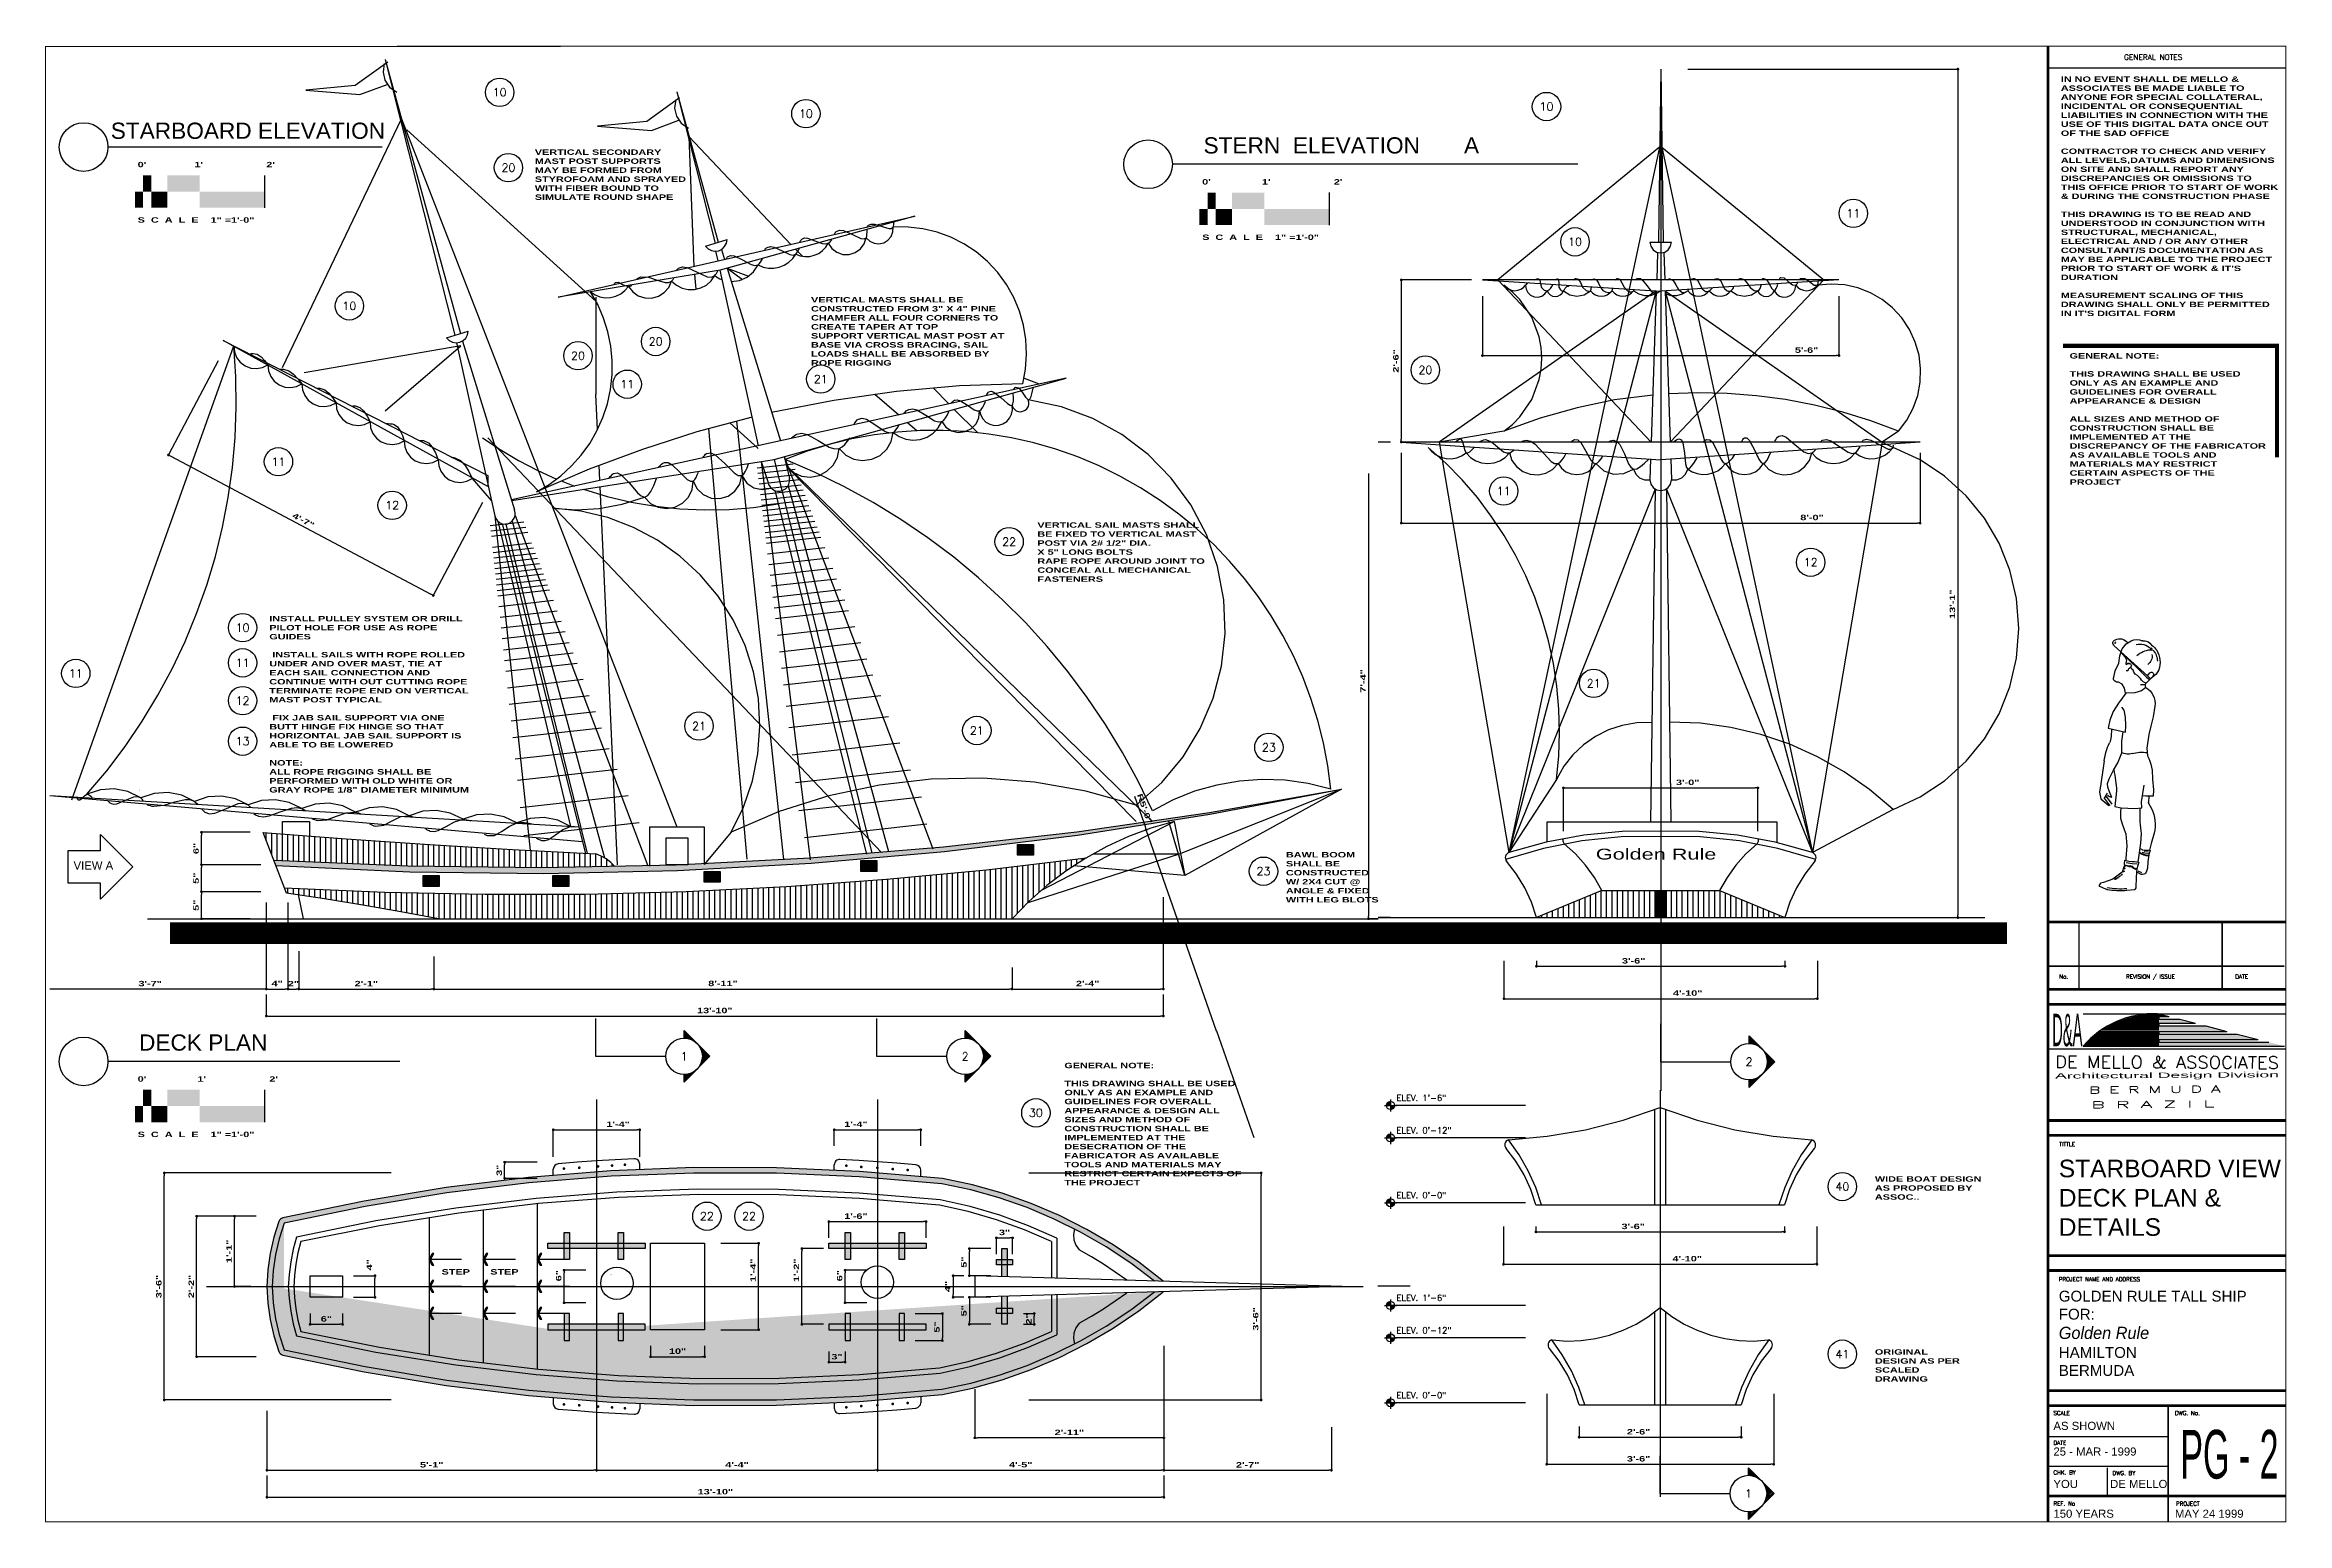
# Paper-space layout 'Layout' of a CAD drawing. Header units: inches. Extents: x 0 to 34.6, y 0.3 to 23.1.
# The model-space entities are those that its viewports show. They can reach past a viewport. Long polylines and large blocks are cut down to what shows.
import ezdxf
from ezdxf.enums import TextEntityAlignment as Align

# ---------------------------------------------------------------- set-up
doc = ezdxf.new("R2010")
doc.units = ezdxf.units.IN
doc.header["$LTSCALE"] = 6
doc.header["$MEASUREMENT"] = 0
doc.linetypes.add('CENTER', pattern=[2, 1.25, -0.25, 0.25, -0.25])
doc.layers.get('0').update_dxf_attribs({"linetype": 'CONTINUOUS'})
doc.layers.get('DEFPOINTS').update_dxf_attribs({"linetype": 'CONTINUOUS'})
for name, color, linetype in [('A-WALL', 15, 'CONTINUOUS'), ('ANNOBJ', 2, 'CONTINUOUS'), ('ANNSXOBJ', 2, 'CONTINUOUS'), ('ANNSXTEXT', 2, 'CONTINUOUS'), ('ANNTEXT', 2, 'CONTINUOUS'), ('BORDERLINE', 4, 'CONTINUOUS'), ('CENTER', 7, 'CENTER'), ('DETAILS', 7, 'CONTINUOUS'), ('DIMLINE', 1, 'CONTINUOUS'), ('ELEVMRK', 1, 'CONTINUOUS'), ('ELEVTXT', 1, 'CONTINUOUS'), ('LINE', 231, 'CONTINUOUS'), ('NOTES-2', 7, 'CONTINUOUS'), ('OBJECTS', 4, 'CONTINUOUS'), ('PEOPLE', 7, 'CONTINUOUS'), ('SHADE', 6, 'CONTINUOUS'), ('TEXT', 7, 'CONTINUOUS'), ('TEXTL', 2, 'CONTINUOUS'), ('TEXTS', 1, 'CONTINUOUS'), ('TITLE', 7, 'CONTINUOUS'), ('VIEWPORT', 7, 'CONTINUOUS')]:
    doc.layers.add(name, color=color, linetype=linetype)
doc.layers.get('VIEWPORT').off()
doc.styles.add('ANNSXTEXT', font='romans.shx')
doc.styles.add('ANNTEXT', font='romans.shx')
doc.styles.add('CITYBLUEPRINT', font='cityb___.ttf', dxfattribs={"width": 1.5, "height": 1})
doc.styles.add('EUROROMANOBLIQUE', font='eurr____.ttf', dxfattribs={"height": 24})
doc.styles.add('LOGO', font='romant')
doc.styles.add('ROMAND', font='romand', dxfattribs={"width": 0.5, "height": 48})
doc.styles.add('ROMANS', font='romans', dxfattribs={"height": 3})
doc.styles.add('SANSSERIF', font='sanss___.ttf', dxfattribs={"height": 12})
doc.styles.add('SANSSERIFBOLD', font='sanss___.ttf', dxfattribs={"width": 0.5, "height": 48})
doc.styles.add('TECHNICLIGHT', font='techl___.ttf')
doc.styles.add('TITTEXTM', font='romanc.shx')
doc.dimstyles.new('ARCH493', dxfattribs={"dimscale": 48, "dimtxt": 0.125, "dimasz": 0.0625, "dimexe": 0.125, "dimexo": 0, "dimgap": 0, "dimtad": 0, "dimdec": 6, "dimrnd": 1, "dimzin": 15, "dimdsep": 46, "dimlunit": 4, "dimtxsty": 'CITYBLUEPRINT', "dimblk": 'DOT', "dimcen": 0.0625, "dimdle": 0.09375, "dimclrd": 1, "dimclre": 1, "dimclrt": 2, "dimadec": 0, "dimazin": 0, "dimtfac": 1, "dimtdec": 6, "dimtix": 1, "dimtmove": 2, "dimatfit": 3, "dimldrblk": 'DOT', "dimfxl": 1, "dimtvp": 1, "dimtolj": 1, "dimtzin": 15, "dimarcsym": 0})
pattern_1 = [(90, (-21, 15), (-1, 1e-16), [])]

psp = doc.layouts.new('Layout')

# ---------------------------------------------------------------- texts
at = {"layer": 'ANNTEXT', "style": 'ANNTEXT'}
for tag, p in [('23', (18.826426, 10.346096)), ('40', (27.753826, 5.483634)), ('41', (27.753826, 2.9003))]:
    psp.add_attdef(tag, text='', height=0.125, dxfattribs=at).set_placement(p, align=Align.MIDDLE)
at = {"layer": 'ELEVTXT', "style": 'TITTEXTM'}
for s, p in [('ELEV. 0\'-12"', (20.878826, 6.303946)), ('ELEV. 0\'-0"', (20.878826, 5.303946)), ('ELEV. 1\'-6"', (20.878826, 3.720613)), ('ELEV. 0\'-12"', (20.878826, 3.220613)), ('ELEV. 0\'-0"', (20.878826, 2.220613))]:
    psp.add_text(s, height=0.09375, dxfattribs=at).set_placement(p)
at = {"layer": 'ELEVTXT', "insert": (20.878826, 6.897696), "char_height": 0.09375, "width": 0.866071, "attachment_point": 1, "style": 'TITTEXTM'}
psp.add_mtext('ELEV. 1\'-6"', dxfattribs=at)
at = {"layer": 'TEXT', "style": 'CITYBLUEPRINT', "width": 1.5}
for s, p in [("0'                1'                     2'", (1.463823, 21.200112)), ("0'                 1'                     2'", (17.88049, 20.933836)), ('S  C  A  L  E    1" =1\'-0"', (1.463823, 20.345946)), ('S  C  A  L  E    1" =1\'-0"', (17.88049, 20.07967)), ("0'                 1'                     2'", (1.463823, 7.100503)), ('S  C  A  L  E    1" =1\'-0"', (1.463823, 6.246336))]:
    psp.add_text(s, height=0.083333, dxfattribs=at).set_placement(p)
at = {"layer": 'TEXT', "char_height": 0.083333, "attachment_point": 1, "style": 'CITYBLUEPRINT'}
for s, insert, width in [('VERTICAL SECONDARY MAST POST SUPPORTS MAY BE FORMED FROM STYROFOAM AND SPRAYED WITH FIBER BOUND TO SIMULATE ROUND SHAPE', (7.588823, 21.475503), 2.336862), ('VERTICAL MASTS SHALL BE CONSTRUCTED FROM 3" X 4" PINE \\PCHAMFER ALL FOUR CORNERS TO CREATE TAPER AT TOP \\PSUPPORT VERTICAL MAST POST AT BASE VIA CROSS BRACING, SAIL LOADS SHALL BE ABSORBED BY ROPE RIGGING', (11.848266, 19.198781), 3.125934), ('VERTICAL SAIL MASTS SHALL BE FIXED TO VERTICAL MAST POST VIA 2# 1/2" DIA. \\PX 5" LONG BOLTS \\PRAPE ROPE AROUND JOINT TO CONCEAL ALL MECHANICAL FASTENERS', (15.338823, 15.725503), 2.742839), ('INSTALL PULLEY SYSTEM OR DRILL PILOT HOLE FOR USE AS ROPE GUIDES\\P\\P INSTALL SAILS WITH ROPE ROLLED UNDER AND OVER MAST, TIE AT EACH SAIL CONNECTION AND CONTINUE WITH OUT CUTTING ROPE TERMINATE ROPE END ON VERTICAL MAST POST TYPICAL\\P\\P FIX JAB SAIL SUPPORT VIA ONE BUTT HINGE FIX HINGE SO THAT HORIZONTAL JAB SAIL SUPPORT IS ABLE TO BE LOWERED \\P\\PNOTE: \\PALL ROPE RIGGING SHALL BE PERFORMED WITH OLD WHITE OR GRAY ROPE 1/8" DIAMETER MINIMUM', (3.493645, 14.281983), 3.097917), ('BAWL BOOM SHALL BE CONSTRUCTED W/ 2X4 CUT @ ANGLE & FIXED WITH LEG BLOTS', (19.172156, 10.64217), 1.45797), ('GENERAL NOTE: \\P\\PTHIS DRAWING SHALL BE USED ONLY AS AN EXAMPLE AND GUIDELINES FOR OVERALL APPEARANCE & DESIGN ALL SIZES AND METHOD OF CONSTRUCTION SHALL BE IMPLEMENTED AT THE DESECRATION OF THE FABRICATOR AS AVAILABLE TOOLS AND MATERIALS MAY RESTRICT CERTAIN EXPECTS OF THE PROJECT', (15.75549, 7.39217), 2.90119), ('WIDE BOAT DESIGN \\PAS PROPOSED BY ASSOC..', (28.25549, 5.64217), 1.612391), ('ORIGINAL DESIGN AS PER SCALED DRAWING', (28.25549, 2.975503), 1.351183)]:
    psp.add_mtext(s, dxfattribs=dict(at, insert=insert, width=width))
at = {"layer": 'TEXTS', "style": 'SANSSERIF'}
for s, height, p in [('STERN  ELEVATION       A', 0.25, (17.901323, 21.413003)), ('VIEW A', 0.125, (0.475036, 10.371505)), ('DECK PLAN', 0.25, (1.484656, 7.57967))]:
    psp.add_text(s, height=height, dxfattribs=at).set_placement(p)
at = {"layer": 'TEXTS', "insert": (1.048552, 21.888934), "char_height": 0.25, "width": 4.154321, "attachment_point": 1, "style": 'SANSSERIF'}
psp.add_mtext('STARBOARD ELEVATION', dxfattribs=at)

msp = doc.modelspace()

# ---------------------------------------------------------------- texts
at = {"layer": 'TEXT', "style": 'CITYBLUEPRINT', "width": 1.5}
for p in [(78.334304, 47.210244), (87.334304, 47.210244)]:
    msp.add_text('STEP', height=1, dxfattribs=at).set_placement(p)
at = {"layer": 'TEXTS', "style": 'EUROROMANOBLIQUE', "width": 1.5}
msp.add_text('Golden Rule', height=2, dxfattribs=at).set_placement((292, 123.75))

# ---------------------------------------------------------------- blocks, each defined once
blk = doc.blocks.new('AZPED9')
for p, q in [((1.540195, 45.437931), (0.575534, 46.022838)), ((-2.389667, 39.505642), (3.769425, 45.077601)), ((2.48429, 43.912455), (-2.212467, 39.258156)), ((1.224207, 41.864515), (0.928091, 41.876566)), ((1.533624, 41.648905), (1.224207, 41.864515)), ((1.585535, 42.803013), (1.47864, 42.446162)), ((1.47864, 42.446162), (1.52229, 42.20127)), ((1.52229, 42.20127), (1.600832, 41.769623)), ((1.600832, 41.769623), (1.533624, 41.648905)), ((2.282681, 44.535763), (1.540195, 45.437931)), ((1.872211, 43.196275), (1.585535, 42.803013)), ((2.103355, 43.391307), (1.872211, 43.196275)), ((2.248909, 43.597241), (2.103355, 43.391307)), ((2.461112, 43.777098), (2.248909, 43.597241)), ((2.709819, 43.215202), (2.282681, 44.535763)), ((2.48429, 43.912455), (2.461112, 43.777098)), ((2.904888, 41.896767), (2.709819, 43.215202)), ((3.560313, 40.468502), (2.904888, 41.896767)), ((-2.389667, 39.505642), (-2.98778, 38.996353)), ((-2.389667, 39.505642), (-2.828396, 40.064785)), ((-2.212467, 39.258156), (-2.798359, 38.823869)), ((-2.133921, 38.148876), (-1.630012, 38.428345)), ((-2.103053, 37.373833), (-1.338467, 36.723963)), ((-2.010275, 37.880902), (-1.144328, 37.890967)), ((-1.630012, 38.428345), (-1.283754, 38.704729)), ((-1.283754, 38.704729), (-1.125384, 39.056169)), ((-1.125384, 39.056169), (-0.871134, 39.305987)), ((-0.871134, 39.305987), (-0.593507, 39.589584)), ((-0.593507, 39.589584), (-0.165894, 39.838345)), ((-0.165894, 39.838345), (0.084681, 40.218239)), ((0.084681, 40.218239), (0.247285, 40.586398)), ((0.247285, 40.586398), (0.53387, 40.813745)), ((0.53387, 40.813745), (0.62559, 41.191262)), ((0.786335, 41.046586), (0.595041, 41.23071)), ((1.82019, 37.218301), (2.298718, 38.008305)), ((2.298718, 38.008305), (2.96484, 38.376193)), ((3.835756, 39.287696), (3.560313, 40.468502)), ((-1.338467, 36.723963), (-0.075118, 36.370251)), ((-0.075118, 36.370251), (1.573983, 36.299954)), ((1.573983, 36.299954), (2.921655, 34.481883)), ((1.654942, 36.303271), (1.82019, 37.218301)), ((1.928367, 33.192331), (2.304169, 33.718624)), ((2.921655, 34.481883), (3.951402, 32.90218)), ((1.59109, 30.340202), (1.640748, 31.899252)), ((1.642171, 29.093437), (1.59109, 30.340202)), ((1.640748, 31.899252), (1.928367, 33.192331)), ((4.880593, 29.818107), (1.642171, 29.093437)), ((2.334212, 27.443132), (2.092223, 29.19297)), ((3.951402, 32.90218), (4.534548, 31.336617)), ((4.233309, 29.673263), (4.318575, 28.29483)), ((4.534548, 31.336617), (4.880593, 29.818107)), ((2.333387, 25.285982), (2.334212, 27.443132)), ((3.066769, 23.418414), (2.333387, 25.285982)), ((3.884831, 22.057103), (3.066769, 23.418414)), ((4.694662, 20.500828), (3.884831, 22.057103)), ((5.580076, 23.829545), (5.847349, 22.056414)), ((5.847349, 22.056414), (6.208909, 19.565404)), ((-1.29598, 16.216316), (-1.802959, 19.270612)), ((3.303669, 18.229956), (3.624479, 15.348023)), ((5.243175, 17.197949), (4.174372, 15.800666)), ((4.180529, 17.017025), (4.592105, 18.055678)), ((4.592105, 18.055678), (4.928692, 18.94529)), ((4.604044, 15.654772), (5.548984, 16.880055)), ((4.958496, 19.603379), (4.694662, 20.500828)), ((6.233624, 16.784872), (4.729123, 15.545649)), ((4.928692, 18.94529), (4.958496, 19.603379)), ((5.047367, 17.838995), (5.690223, 16.785082)), ((6.208909, 19.565404), (6.442607, 18.017962)), ((6.442607, 18.017962), (6.233624, 16.784872)), ((-2.69553, 15.854612), (-3.147121, 14.957056)), ((-1.360255, 15.08703), (-1.29598, 16.216316)), ((-0.050849, 14.994707), (-1.360255, 15.08703)), ((1.195914, 15.045787), (-0.050849, 14.994707)), ((2.442679, 15.096867), (1.195914, 15.045787)), ((2.194321, 12.053755), (2.528284, 13.115038)), ((3.624479, 15.348023), (2.442679, 15.096867)), ((1.575198, 10.367159), (2.194321, 12.053755)), ((-2.193141, 6.738751), (-2.65395, 6.787184)), ((-1.821326, 7.069664), (-2.619057, 7.11918)), ((-2.460762, 5.132181), (-2.435296, 3.916806)), ((-1.440107, 6.877022), (-2.193141, 6.738751)), ((0.421757, 4.826719), (-0.484684, 4.767159)), ((1.537766, 5.01511), (0.421757, 4.826719)), ((1.07126, 4.220758), (1.583423, 4.346258)), ((-2.435296, 3.916806), (-2.16445, 3.216293)), ((-1.509805, 2.786961), (-1.25411, 2.797437)), ((-1.376558, 3.049148), (-0.684821, 3.385649)), ((-1.25411, 2.797437), (-0.562375, 3.133937))]:
    blk.add_line(p, q)
for points in [[(-1.529691, 46.008367, 0.309305), (-3.152286, 45.195467, 0.134766), (-4.119288, 44.264658, 0.214043), (-4.539267, 40.623228), (-3.995396, 39.818345), (-2.937171, 38.929113), (-2.369208, 38.327954, -0.471036), (-2.103053, 37.373833, 0.307035), (-3.778213, 33.923557), (-3.47126, 31.973643), (-3.033973, 30.207478), (-2.686602, 28.656583), (-2.323051, 26.116998), (-2.413054, 24.750921, 0.136441), (-3.314672, 20.432187), (-3.517759, 18.461377), (-3.494282, 17.294576), (-2.106572, 17.270337), (-1.478936, 17.318537)], [(-3.147121, 14.957056, 0.17666), (-3.642423, 10.419794), (-3.076733, 8.48859), (-2.804017, 7.291862)], [(-0.672452, 5.100032), (-0.789818, 5.914273), (-1.207582, 8.589499), (-1.279559, 10.346302, -0.037137), (-1.057823, 12.455737), (-1.086999, 15.067764)], [(1.559719, 5.360399, -0.013458), (1.520024, 5.749406), (1.368158, 8.070598), (1.555813, 10.279764)], [(1.770197, 4.428927), (1.842737, 4.677368), (1.799803, 5.422285), (1.02302, 5.222058), (0.407746, 5.159686), (-0.031312, 5.154222), (-0.398937, 5.141251), (-0.794681, 5.081611), (-0.644281, 4.426635), (-0.46881, 3.837755, 0.310597), (0.167208, 4.091132, -0.268116), (1.046986, 4.319824), (1.559148, 4.445322, -0.40115), (1.961768, 4.213357), (2.260364, 3.194602), (4.006518, 1.893274), (5.750681, 1.291506), (6.287686, 1.155637), (6.597792, 0.68333), (5.221279, 0.056269, -0.033754), (5.210671, 0.052277), (5.127728, 0.0273, -0.057393), (5.089872, 0.020496, -0.06542), (1.38851, -0.144335), (0, 0, -0.372489), (-0.301141, 0.320618), (-0.381821, 2.289841), (-0.483696, 3.887712)]]:
    blk.add_lwpolyline(points, format="xyb")
for points in [[(-2.634931, 17.279566), (-2.623825, 16.163497)], [(2.543505, 13.229711), (2.498146, 14.336851), (2.466797, 15.101994)], [(-1.048573, 7.560597), (-1.473609, 7.336359), (-1.815018, 7.271161), (-2.249315, 7.265314), (-2.773854, 7.320446), (-2.916974, 7.184821), (-2.594237, 6.267221)], [(-2.651282, 6.429408), (-2.460762, 5.132181)]]:
    blk.add_lwpolyline(points)
blk.add_circle((-3.119155, 44.473956), 0.167619)
for centre, radius, start, end in [((-0.161887, 56.040532), 10.12498, 262.236054, 262.840282), ((-0.393859, 43.871933), 2.359262, 65.739337, 115.884642), ((2.937504, 44.135097), 2.291897, 104.606051, 138.983435), ((2.743215, 44.586701), 1.807415, 64.625891, 102.255483), ((3.32079, 45.577546), 0.267532, 311.903828, 72.950297), ((3.32079, 45.577546), 0.671728, 311.903828, 72.950297), ((-1.369381, 42.250001), 2.882191, 132.905593, 179.8618), ((-1.346574, 43.182435), 1.927356, 171.161347, 234.682077), ((-1.024815, 42.672722), 2.737917, 75.115155, 135.419987), ((-3.301617, 40.034627), 4.338359, 48.49046, 85.060375), ((0.99456, 41.398002), 0.43313, 46.129853, 202.720816), ((-3.125847, 39.768505), 0.419832, 44.887025, 198.064685), ((-6.417328, 38.694929), 3.042308, 12.600506, 18.064685), ((0.603077, 40.557277), 0.5225, 3.330219, 69.46784), ((1.369917, 40.730774), 0.283943, 210.273739, 297.682624), ((3.149606, 39.071474), 0.719412, 255.118049, 17.49092), ((-1.380945, 18.685959), 6.717786, 74.323781, 98.473804), ((1.198859, 27.878545), 2.829937, 254.323781, 293.634616), ((7.883665, 28.620464), 3.579931, 185.218895, 204.74081), ((-5.67379, 22.373029), 11.34773, 7.374436, 24.74081), ((23.274991, 17.446134), 19.986697, 166.501135, 177.752446), ((4.051213, 18.100069), 1.090736, 276.808877, 323.938814), ((-3.296157, 16.156806), 0.672364, 333.291507, 0.570067), ((-2.95918, 16.07858), 0.336183, 333.291507, 0.570067), ((2.207604, 13.215948), 0.336183, 342.532318, 2.346111), ((4.675292, 15.610192), 0.084046, 147.966034, 309.829158), ((1.890788, 10.25131), 0.336183, 159.842582, 175.144734), ((-2.934927, 9.892651), 3.641402, 275.368453, 303.298419), ((-2.934927, 9.892651), 3.743399, 275.368453, 302.591469), ((0.805006, 3.444114), 0.806529, 74.553268, 134.588949), ((1.639158, 4.118801), 0.234186, 16.335753, 103.768415), ((-1.537328, 3.458762), 0.672364, 201.138409, 272.346111), ((-0.33507, 4.42699), 0.706218, 257.212079, 326.230584), ((2.611982, 14.02222), 13.939376, 265.063987, 280.035746), ((1.914694, 3.905746), 0.137372, 126.383698, 273.45171), ((2.044324, 3.37451), 0.133795, 124.43984, 292.296346), ((2.438542, 2.751692), 0.13804, 125.137798, 321.931677), ((2.81166, 2.493565), 0.13804, 125.137798, 321.931677), ((3.197977, 2.193369), 0.13804, 125.137798, 321.931677), ((3.55319, 1.956495), 0.13804, 125.137798, 321.931677)]:
    blk.add_arc(centre, radius, start, end)
blk = doc.blocks.new('BORDER')
at = {"layer": 'BORDERLINE', "const_width": 0.1875}
blk.add_lwpolyline([(0.384662, 0), (0.384662, 273), (415.033669, 273.033789), (415, 0)], close=True, dxfattribs=at)
at = {"layer": 'BORDERLINE'}
for points, const_width in [([(371, 0), (371, 273.030201)], 0.5), ([(371.25, 269), (415, 269)], 0.27832), ([(371, 111), (415.013688, 111)], 0.5), ([(376.75, 98.75), (376.75, 111)], 0.27832), ([(403.25, 98.75), (403.25, 111)], 0.27832), ([(370.968284, 102.816152), (414.75, 102.816152)], 0.27832), ([(393.25, 0), (393.25, 21.5)], 0.27832), ([(371, 15.75), (393.25, 15.75)], 0.27832), ([(371, 10.25), (393.25, 10.25)], 0.27832), ([(382, 5), (382, 10)], 0.27832)]:
    blk.add_lwpolyline(points, dxfattribs=dict(at, const_width=const_width))
at = {"layer": 'BORDERLINE', "const_width": 0.5, "flags": 128}
for points in [[(415, 98.5), (371, 98.5)], [(415, 95.75), (371, 95.75)], [(415, 74.25), (371, 74.25)], [(415, 71.5), (371, 71.5)], [(415, 49.25), (371, 49.25)], [(415, 46.5), (371, 46.5)], [(415, 24.25), (371, 24.25)], [(415, 21.5), (371, 21.5)], [(415, 4.75), (371, 4.75)]]:
    blk.add_lwpolyline(points, dxfattribs=at)
at = {"layer": 'NOTES-2', "linetype": 'Continuous'}
for p, q in [((377.5, 94), (415, 94)), ((381.621269, 91.5), (391.5, 91.5)), ((382.045659, 91.75), (391.5, 91.75)), ((382.5, 92), (391.5, 92)), ((382.989666, 92.25), (391.5, 92.25)), ((383.522, 92.5), (391.5, 92.5)), ((384.107512, 92.75), (391.5, 92.75)), ((384.762224, 93), (391.5, 93)), ((385.51286, 93.25), (391.5, 93.25)), ((386.410856, 93.5), (391.5, 93.5)), ((387.585775, 93.75), (391.5, 93.75)), ((377.5, 88), (414.75, 88)), ((377.7188, 88.25), (391.5, 88.25)), ((377.94633, 88.5), (391.5, 88.5)), ((378.183071, 88.75), (391.5, 88.75)), ((378.42956, 89), (391.5, 89)), ((378.686403, 89.25), (391.5, 89.25)), ((378.954287, 89.5), (391.5, 89.5)), ((379.233993, 89.75), (391.5, 89.75)), ((379.526418, 90), (391.5, 90)), ((379.8326, 90.25), (391.5, 90.25)), ((380.15375, 90.5), (391.5, 90.5)), ((380.491297, 90.75), (391.5, 90.75)), ((380.846944, 91), (391.5, 91)), ((381.222757, 91.25), (391.5, 91.25))]:
    blk.add_line(p, q, dxfattribs=at)
at = {"layer": 'NOTES-2'}
for p, q in [((391.5, 94), (393.4375, 93.5)), ((391.5, 93.5), (393.4375, 93.5)), ((391.5, 93.5), (391.5, 93)), ((391.5, 93), (395.375, 93)), ((391.5, 92.25), (398.28125, 92.25)), ((391.5, 92.25), (391.5, 91.75)), ((391.5, 91.75), (400.21875, 91.75)), ((395.375, 93), (398.28125, 92.25)), ((400.21875, 91.75), (404.09375, 90.75)), ((371, 87.5), (415, 87.5)), ((391.5, 90.75), (404.09375, 90.75)), ((391.5, 90.75), (391.5, 90.25)), ((391.5, 90.25), (406.03125, 90.25)), ((391.5, 89.25), (409.90625, 89.25)), ((391.5, 89.25), (391.5, 88.75)), ((391.5, 88.75), (411.84375, 88.75)), ((406.03125, 90.25), (409.90625, 89.25))]:
    blk.add_line(p, q, dxfattribs=at)
blk.add_arc((390.585, 76.76875), 17.244077, 87.7899, 139.359513, dxfattribs=at)
for points in [[(391.5, 94), (393.4375, 93.5), (391.5, 93.5), (393.4375, 93.5)], [(391.5, 93), (395.375, 93), (391.5, 92.25), (398.28125, 92.25)], [(391.5, 91.75), (400.21875, 91.75), (391.5, 90.75), (404.09375, 90.75)], [(391.5, 90.25), (406.03125, 90.25), (391.5, 89.25), (409.90625, 89.25)], [(391.5, 88.75), (411.84375, 88.75), (391.5, 88), (414.75, 88)]]:
    blk.add_solid(points, dxfattribs=at)
at = {"layer": 'TEXT'}
blk.add_lwpolyline([(373, 217.218434, 0, 0, 0), (373.75, 217.218434, 0, 0, 0), (373.75, 217.593434, 0.75, 0.75, 0), (413.375, 217.593434, 0.75, 0.75, 0), (413.375, 196.968434, 0, 0, 0), (413, 196.968434, 0, 0, 0), (413, 196.218434, 0, 0, 0), (373, 196.218434, 0, 0, 0)], format="xyseb", close=True, dxfattribs=at)
at = {"layer": 'PEOPLE', "xscale": -1}
blk.add_blockref('AZPED9', (387, 117), dxfattribs=at)
at = {"layer": 'BORDERLINE', "style": 'SANSSERIFBOLD', "width": 0.5}
blk.add_text('PG - 2', height=9, dxfattribs=at).set_placement((395.5, 8))
at = {"layer": 'DETAILS', "color": 7, "style": 'TECHNICLIGHT', "width": 2.108261}
blk.add_text('Architectural Design Division', height=1, rotation=0.345675, dxfattribs=at).set_placement((372.312946, 82), (413.75, 82.25), align=Align.FIT)
at = {"layer": 'NOTES-2', "linetype": 'Continuous', "style": 'EUROROMANOBLIQUE', "width": 0.319552}
blk.add_text('D&A', height=6, dxfattribs=at).set_placement((371.793334, 88), (377.379165, 88), align=Align.FIT)
at = {"layer": 'NOTES-2', "style": 'SANSSERIF'}
for s, p in [('AS SHOWN', (372.009225, 17)), ('25 - MAR - 1999', (372.009225, 12.25)), ('YOU', (372.009225, 6.25)), ('DE MELLO', (382.5, 6.25)), ('150 YEARS', (372.009225, 0.75)), ('MAY 24 1999', (394.5, 0.75))]:
    blk.add_text(s, height=1.5, dxfattribs=at).set_placement(p)
at = {"layer": 'TEXT', "insert": (375, 216.233174), "char_height": 1, "width": 36.300747, "attachment_point": 1, "style": 'CITYBLUEPRINT'}
blk.add_mtext('GENERAL NOTE: \\P\\PTHIS DRAWING SHALL BE USED ONLY AS AN EXAMPLE AND GUIDELINES FOR OVERALL APPEARANCE & DESIGN \\P\\PALL SIZES AND METHOD OF CONSTRUCTION SHALL BE IMPLEMENTED AT THE DISCREPANCY OF THE FABRICATOR AS AVAILABLE TOOLS AND MATERIALS MAY RESTRICT CERTAIN ASPECTS OF THE PROJECT', dxfattribs=at)
at = {"layer": 'TEXTS', "linetype": 'Continuous', "style": 'ROMANS'}
for s, p in [('No.', (373.910714, 100.875)), ('REVISION / ISSUE', (389.982143, 100.875)), ('DATE', (406.857143, 100.875))]:
    blk.add_text(s, height=0.75, dxfattribs=at).set_placement(p, align=Align.MIDDLE_CENTER)
at = {"layer": 'TEXTS', "linetype": 'Continuous'}
for s, height, rotation, style, width, p, p2 in [('DE MELLO & ASSOCIATES', 2.25, 359.759068, 'LOGO', 0.899417, (372.312946, 84), (413.75, 83.825754)), ('B E R M U D A', 1.25, 0.486726, 'ROMAND', 1.517432, (378.591738, 79.25), (402.978156, 79.457167)), ('B R A Z I L', 1.25, 0.51939, 'ROMAND', 1.82829, (378.975172, 76.5), (401.827854, 76.707167))]:
    blk.add_text(s, height=height, rotation=rotation, dxfattribs=dict(at, style=style, width=width)).set_placement(p, p2, align=Align.FIT)
at = {"layer": 'TEXTS', "linetype": 'Continuous', "style": 'ROMANS'}
blk.add_text('TITTLE', height=0.75, dxfattribs=at).set_placement((373.078449, 69.5))
at = {"layer": 'TEXTS', "color": 1, "linetype": 'Continuous', "style": 'ROMANS'}
for s, p in [('PROJECT NAME AND ADDRESS', (373, 44.5)), ('SCALE', (372.009225, 19.75)), ('DWG. No.', (394.5, 19.75)), ('DATE', (372.009225, 14.25)), ('CHK. BY', (372.009225, 8.75)), ('DWG. BY', (382.948323, 8.637284)), ('REF. No', (372.009225, 3)), ('PROJECT', (394.698323, 2.980077))]:
    blk.add_text(s, height=0.75, dxfattribs=at).set_placement(p)
at = {"layer": 'TEXTS', "color": 1, "insert": (390.482143, 271.5), "char_height": 1, "width": 12.357829, "attachment_point": 2, "style": 'ROMANS'}
blk.add_mtext('GENERAL NOTES', dxfattribs=at)
at = {"layer": 'TEXTS', "attachment_point": 1}
for s, insert, char_height, width, style in [("IN NO EVENT SHALL DE MELLO & ASSOCIATES BE MADE LIABLE TO ANYONE FOR SPECIAL COLLATERAL, INCIDENTAL OR CONSEQUENTIAL LIABILITIES IN CONNECTION WITH THE USE OF THIS DIGITAL DATA ONCE OUT OF THE SAD OFFICE \\P\\P{\\C1;CONTRACTOR TO CHECK AND VERIFY ALL LEVELS,DATUMS AND DIMENSIONS ON SITE AND SHALL REPORT ANY DISCREPANCIES OR OMISSIONS TO THIS OFFICE PRIOR TO START OF WORK & DURING THE CONSTRUCTION PHASE \\P\\PTHIS DRAWING IS TO BE READ AND UNDERSTOOD IN CONJUNCTION WITH STRUCTURAL, MECHANICAL, ELECTRICAL AND / OR ANY OTHER CONSULTANT/S DOCUMENTATION AS MAY BE APPLICABLE TO THE PROJECT PRIOR TO START OF WORK & IT'S DURATION \\P\\P}MEASUREMENT SCALING OF THIS DRAWING SHALL ONLY BE PERMITTED IN IT'S DIGITAL FORM", (373.384662, 267.435885), 1, 40.172622, 'CITYBLUEPRINT'), ('STARBOARD VIEW DECK PLAN & DETAILS', (373, 67), 3.25, 43.483539, 'SANSSERIF'), ('GOLDEN RULE TALL SHIP FOR: \\P{\\fEuroRoman|b0|i1|c2|p2;\\H1.125x;Golden Rule \\P}HAMILTON \\PBERMUDA', (373, 42.75), 2, 35.673525, 'SANSSERIF')]:
    blk.add_mtext(s, dxfattribs=dict(at, insert=insert, char_height=char_height, width=width, style=style))
blk = doc.blocks.new('ZA_CIR')
blk.add_circle((0, 0), 1.75)
at = {"layer": 'ANNTEXT', "style": 'ANNTEXT'}
blk.add_attdef('CIRID', text='', height=1, dxfattribs=at).set_placement((0, 0), align=Align.MIDDLE)
at = {"layer": 'ANNTEXT', "style": 'ANNTEXT', "flags": 1}
blk.add_attdef('CIRDESCRIPTION', text='', height=1, dxfattribs=at).set_placement((0, -2.125), align=Align.MIDDLE)
blk = doc.blocks.new('ZA_ARRW1')
for p, q in [((-0.5, 0.5), (-0.5, 0.25)), ((0, 0), (-0.5, 0.5)), ((-0.5, 0.25), (-1, 0.25)), ((-1, 0.25), (-1, -0.25)), ((-0.5, -0.5), (0, 0)), ((-1, -0.25), (-0.5, -0.25)), ((-0.5, -0.25), (-0.5, -0.5))]:
    blk.add_line(p, q)
blk = doc.blocks.new('ZA_SXTX1')
at = {"layer": 'ANNSXTEXT', "style": 'ANNSXTEXT'}
blk.add_attdef('NUMBER', text='', height=1, dxfattribs=at).set_placement((0, 0), align=Align.MIDDLE)
blk = doc.blocks.new('ZA_SECT1')
for p, q in [((-3.181981, 0), (0, 3.181981)), ((0.29592, 2.230455), (-0.327802, 2.854178)), ((0.517044, 2.189787), (-0.237575, 2.944406)), ((0.774955, 2.112332), (-0.147347, 3.034633)), ((1.11139, 1.956352), (-0.057119, 3.124861)), ((0, 3.181981), (3.181981, 0)), ((-2.25, 0), (-3.181981, 0)), ((-2.887286, 0), (-3.034633, 0.147347)), ((-2.706831, 0), (-2.944406, 0.237575)), ((-2.526376, 0), (-2.854178, 0.327802)), ((-2.34592, 0), (-2.76395, 0.41803)), ((-2.248468, 0.083004), (-2.673723, 0.508258)), ((-2.235961, 0.250952), (-2.583495, 0.598486)), ((-2.212676, 0.408122), (-2.493267, 0.688713)), ((-2.180196, 0.556098), (-2.40304, 0.778941)), ((-2.139645, 0.696002), (-2.312812, 0.869169)), ((-2.091847, 0.828659), (-2.222584, 0.959396)), ((-2.037419, 0.954686), (-2.132356, 1.049624)), ((-1.976827, 1.07455), (-2.042129, 1.139852)), ((-1.910425, 1.188603), (-1.951901, 1.230079)), ((-1.838478, 1.297112), (-1.861673, 1.320307)), ((-1.761179, 1.400268), (-1.771446, 1.410535)), ((-1.678657, 1.498202), (-1.681218, 1.500763)), ((-1.498202, 1.678657), (-1.500763, 1.681218)), ((-1.400268, 1.761179), (-1.410535, 1.771446)), ((-1.297112, 1.838478), (-1.320307, 1.861673)), ((-1.188603, 1.910425), (-1.230079, 1.951901)), ((-1.07455, 1.976827), (-1.139852, 2.042129)), ((-0.954686, 2.037419), (-1.049624, 2.132356)), ((-0.828659, 2.091847), (-0.959396, 2.222584)), ((-0.696002, 2.139645), (-0.869169, 2.312812)), ((-0.556098, 2.180196), (-0.778941, 2.40304)), ((-0.408122, 2.212676), (-0.688713, 2.493267)), ((-0.250952, 2.235961), (-0.598486, 2.583495)), ((-0.083004, 2.248468), (-0.508258, 2.673723)), ((0.098058, 2.247862), (-0.41803, 2.76395)), ((3.067742, 0), (1.956352, 1.11139)), ((2.887286, 0), (2.112332, 0.774955)), ((2.706831, 0), (2.189787, 0.517044)), ((2.526376, 0), (2.230455, 0.29592)), ((2.34592, 0), (2.247862, 0.098058)), ((3.181981, 0), (2.25, 0))]:
    blk.add_line(p, q)
blk.add_circle((0, 0), 2.25)
blk = doc.blocks.new('ZA_TARGT')
for p, q in [((-0.75, 0), (0.75, 0)), ((-0.499566, 0.020833), (0, 0.020833)), ((-0.498261, 0.041667), (0, 0.041667)), ((-0.496078, 0.0625), (0, 0.0625)), ((-0.493007, 0.083333), (0, 0.083333)), ((-0.489029, 0.104167), (0, 0.104167)), ((-0.484123, 0.125), (0, 0.125)), ((-0.47826, 0.145833), (0, 0.145833)), ((-0.471405, 0.166667), (0, 0.166667)), ((-0.463512, 0.1875), (0, 0.1875)), ((-0.45453, 0.208333), (0, 0.208333)), ((-0.44439, 0.229167), (0, 0.229167)), ((-0.433013, 0.25), (0, 0.25)), ((-0.420297, 0.270833), (0, 0.270833)), ((-0.406116, 0.291667), (0, 0.291667)), ((-0.390312, 0.3125), (0, 0.3125)), ((-0.372678, 0.333333), (0, 0.333333)), ((-0.352939, 0.354167), (0, 0.354167)), ((-0.330719, 0.375), (0, 0.375)), ((-0.305477, 0.395833), (0, 0.395833)), ((-0.276385, 0.416667), (0, 0.416667)), ((-0.242061, 0.4375), (0, 0.4375)), ((-0.199826, 0.458333), (0, 0.458333)), ((-0.142826, 0.479167), (0, 0.479167)), ((0, 0.75), (0, -0.75)), ((0, 0), (0.5, 0)), ((0, 0), (0.5, 0)), ((0.499566, -0.020833), (0, -0.020833)), ((0.498261, -0.041667), (0, -0.041667)), ((0.496078, -0.0625), (0, -0.0625)), ((0.493007, -0.083333), (0, -0.083333)), ((0.489029, -0.104167), (0, -0.104167)), ((0.484123, -0.125), (0, -0.125)), ((0.47826, -0.145833), (0, -0.145833)), ((0.471405, -0.166667), (0, -0.166667)), ((0.463512, -0.1875), (0, -0.1875)), ((0.45453, -0.208333), (0, -0.208333)), ((0.44439, -0.229167), (0, -0.229167)), ((0.433013, -0.25), (0, -0.25)), ((0.420297, -0.270833), (0, -0.270833)), ((0.406116, -0.291667), (0, -0.291667)), ((0.390312, -0.3125), (0, -0.3125)), ((0.372678, -0.333333), (0, -0.333333)), ((0.352939, -0.354167), (0, -0.354167)), ((0.330719, -0.375), (0, -0.375)), ((0.305477, -0.395833), (0, -0.395833)), ((0.276385, -0.416667), (0, -0.416667)), ((0.242061, -0.4375), (0, -0.4375)), ((0.199826, -0.458333), (0, -0.458333)), ((0.142826, -0.479167), (0, -0.479167))]:
    blk.add_line(p, q)
blk.add_circle((0, 0), 0.5)
blk = doc.blocks.new('ZA_ARRW0')
for p, q in [((-1, 0), (0, 0)), ((-0.143905, 0.188075), (-0.049868, 0)), ((-0.143905, 0.188075), (-0.096887, 0.188075)), ((-0.049868, 0), (-0.143905, -0.188075)), ((-0.096887, 0.188075), (-0.002849, 0)), ((-0.002849, 0), (-0.096887, -0.188075)), ((-0.143905, -0.188075), (-0.096887, -0.188075))]:
    blk.add_line(p, q)
for points in [[(-0.143905, 0.188075), (-0.049868, 0), (-0.096887, 0.188075), (-0.002849, 0)], [(-0.143905, -0.188075), (-0.049868, 0), (-0.096887, -0.188075), (-0.002849, 0)]]:
    blk.add_solid(points)
blk = doc.blocks.new('DOT')
at = {"layer": 'DIMLINE', "color": 0, "linetype": 'ByBlock'}
blk.add_line((-0.5, 0), (-1, 0), dxfattribs=at)
at = {"layer": 'DIMLINE', "color": 0, "linetype": 'ByBlock', "const_width": 0.5}
blk.add_lwpolyline([(-0.25, 0, 1), (0.25, 0, 1)], format="xyb", close=True, dxfattribs=at)
blk = doc.blocks.new('*D4')
at = {"layer": 'DEFPOINTS', "color": 0}
for p in [(46, 22), (107, 22), (107, 11)]:
    blk.add_point(p, dxfattribs=at)
at = {"layer": 'DIMLINE', "color": 1, "lineweight": -2}
for p, q in [((46, 22), (46, 10.875)), ((107, 22), (107, 10.875)), ((46.5, 11), (106.5, 11))]:
    blk.add_line(p, q, dxfattribs=at)
at = {"layer": 'DIMLINE', "color": 1, "lineweight": -2, "xscale": 0.5, "yscale": 0.5, "zscale": 0.5, "rotation": 180}
blk.add_blockref('DOT', (46, 11), dxfattribs=at)
at = {"layer": 'DIMLINE', "color": 1, "lineweight": -2, "xscale": 0.5, "yscale": 0.5, "zscale": 0.5}
blk.add_blockref('DOT', (107, 11), dxfattribs=at)
at = {"layer": 'DIMLINE', "color": 7, "insert": (76.5, 12.004981), "char_height": 1, "attachment_point": 5, "style": 'CITYBLUEPRINT'}
blk.add_mtext('\\A1;5\'-1"', dxfattribs=at)
blk = doc.blocks.new('*D5')
at = {"layer": 'DEFPOINTS', "color": 0}
for p in [(107, 22), (159, 17), (159, 11)]:
    blk.add_point(p, dxfattribs=at)
at = {"layer": 'DIMLINE', "color": 1, "lineweight": -2}
for p, q in [((159, 17), (159, 10.875)), ((107.5, 11), (158.5, 11))]:
    blk.add_line(p, q, dxfattribs=at)
at = {"layer": 'DIMLINE', "color": 1, "lineweight": -2, "xscale": 0.5, "yscale": 0.5, "zscale": 0.5, "rotation": 180}
blk.add_blockref('DOT', (107, 11), dxfattribs=at)
at = {"layer": 'DIMLINE', "color": 1, "lineweight": -2, "xscale": 0.5, "yscale": 0.5, "zscale": 0.5}
blk.add_blockref('DOT', (159, 11), dxfattribs=at)
at = {"layer": 'DIMLINE', "color": 7, "insert": (133, 12.023661), "char_height": 1, "attachment_point": 5, "style": 'CITYBLUEPRINT'}
blk.add_mtext('\\A1;4\'-4"', dxfattribs=at)
blk = doc.blocks.new('*D6')
at = {"layer": 'DEFPOINTS', "color": 0}
for p in [(212, 34), (159, 17), (212, 11)]:
    blk.add_point(p, dxfattribs=at)
at = {"layer": 'DIMLINE', "color": 1, "lineweight": -2}
for p, q in [((212, 34), (212, 10.875)), ((159.5, 11), (211.5, 11))]:
    blk.add_line(p, q, dxfattribs=at)
at = {"layer": 'DIMLINE', "color": 1, "lineweight": -2, "xscale": 0.5, "yscale": 0.5, "zscale": 0.5, "rotation": 180}
blk.add_blockref('DOT', (159, 11), dxfattribs=at)
at = {"layer": 'DIMLINE', "color": 1, "lineweight": -2, "xscale": 0.5, "yscale": 0.5, "zscale": 0.5}
blk.add_blockref('DOT', (212, 11), dxfattribs=at)
at = {"layer": 'DIMLINE', "color": 7, "insert": (185.5, 12.023661), "char_height": 1, "attachment_point": 5, "style": 'CITYBLUEPRINT'}
blk.add_mtext('\\A1;4\'-5"', dxfattribs=at)
blk = doc.blocks.new('*D7')
at = {"layer": 'DEFPOINTS', "color": 0}
for p in [(46, 10), (212, 10), (212, 6)]:
    blk.add_point(p, dxfattribs=at)
at = {"layer": 'DIMLINE', "color": 1, "lineweight": -2}
for p, q in [((46, 10), (46, 5.875)), ((212, 10), (212, 5.875)), ((46.5, 6), (211.5, 6))]:
    blk.add_line(p, q, dxfattribs=at)
at = {"layer": 'DIMLINE', "color": 1, "lineweight": -2, "xscale": 0.5, "yscale": 0.5, "zscale": 0.5, "rotation": 180}
blk.add_blockref('DOT', (46, 6), dxfattribs=at)
at = {"layer": 'DIMLINE', "color": 1, "lineweight": -2, "xscale": 0.5, "yscale": 0.5, "zscale": 0.5}
blk.add_blockref('DOT', (212, 6), dxfattribs=at)
at = {"layer": 'DIMLINE', "color": 7, "insert": (129, 7.021171), "char_height": 1, "attachment_point": 5, "style": 'CITYBLUEPRINT'}
blk.add_mtext('\\A1;13\'-10"', dxfattribs=at)
blk = doc.blocks.new('*D8')
at = {"layer": 'DEFPOINTS', "color": 0}
for p in [(33, 58), (44, 58), (44, 32)]:
    blk.add_point(p, dxfattribs=at)
at = {"layer": 'DIMLINE', "color": 1, "lineweight": -2}
for p, q in [((44, 58), (32.875, 58)), ((33, 32.5), (33, 57.5)), ((44, 32), (32.875, 32))]:
    blk.add_line(p, q, dxfattribs=at)
at = {"layer": 'DIMLINE', "color": 1, "lineweight": -2, "xscale": 0.5, "yscale": 0.5, "zscale": 0.5}
for p, rotation in [((33, 58), 90), ((33, 32), 270)]:
    blk.add_blockref('DOT', p, dxfattribs=dict(at, rotation=rotation))
at = {"layer": 'DIMLINE', "color": 7, "insert": (32, 45), "char_height": 1, "attachment_point": 5, "rotation": 90, "style": 'CITYBLUEPRINT'}
blk.add_mtext('\\A1;2\'-2"', dxfattribs=at)
blk = doc.blocks.new('*D9')
at = {"layer": 'DEFPOINTS', "color": 0}
for p in [(27, 66), (69, 66), (69, 24)]:
    blk.add_point(p, dxfattribs=at)
at = {"layer": 'DIMLINE', "color": 1, "lineweight": -2}
for p, q in [((69, 66), (26.875, 66)), ((27, 24.5), (27, 65.5)), ((69, 24), (26.875, 24))]:
    blk.add_line(p, q, dxfattribs=at)
at = {"layer": 'DIMLINE', "color": 1, "lineweight": -2, "xscale": 0.5, "yscale": 0.5, "zscale": 0.5}
for p, rotation in [((27, 66), 90), ((27, 24), 270)]:
    blk.add_blockref('DOT', p, dxfattribs=dict(at, rotation=rotation))
at = {"layer": 'DIMLINE', "color": 7, "insert": (26, 45), "char_height": 1, "attachment_point": 5, "rotation": 90, "style": 'CITYBLUEPRINT'}
blk.add_mtext('\\A1;3\'-6"', dxfattribs=at)
blk = doc.blocks.new('*D10')
at = {"layer": 'DEFPOINTS', "color": 0}
for p in [(187, 66), (230, 66), (187, 24)]:
    blk.add_point(p, dxfattribs=at)
at = {"layer": 'DIMLINE', "color": 1, "lineweight": -2}
for p, q in [((187, 66), (230.125, 66)), ((230, 24.5), (230, 65.5)), ((187, 24), (230.125, 24))]:
    blk.add_line(p, q, dxfattribs=at)
at = {"layer": 'DIMLINE', "color": 1, "lineweight": -2, "xscale": 0.5, "yscale": 0.5, "zscale": 0.5}
for p, rotation in [((230, 66), 90), ((230, 24), 270)]:
    blk.add_blockref('DOT', p, dxfattribs=dict(at, rotation=rotation))
at = {"layer": 'DIMLINE', "color": 7, "insert": (229, 39), "char_height": 1, "attachment_point": 5, "rotation": 90, "style": 'CITYBLUEPRINT'}
blk.add_mtext('\\A1;3\'-6"', dxfattribs=at)
blk = doc.blocks.new('*D11')
at = {"layer": 'DEFPOINTS', "color": 0}
for p in [(212, 19), (243, 19), (243, 11)]:
    blk.add_point(p, dxfattribs=at)
at = {"layer": 'DIMLINE', "color": 1, "lineweight": -2}
for p, q in [((212, 19), (212, 10.875)), ((243, 19), (243, 10.875)), ((212.5, 11), (242.5, 11))]:
    blk.add_line(p, q, dxfattribs=at)
at = {"layer": 'DIMLINE', "color": 1, "lineweight": -2, "xscale": 0.5, "yscale": 0.5, "zscale": 0.5, "rotation": 180}
blk.add_blockref('DOT', (212, 11), dxfattribs=at)
at = {"layer": 'DIMLINE', "color": 1, "lineweight": -2, "xscale": 0.5, "yscale": 0.5, "zscale": 0.5}
blk.add_blockref('DOT', (243, 11), dxfattribs=at)
at = {"layer": 'DIMLINE', "color": 7, "insert": (227.5, 12), "char_height": 1, "attachment_point": 5, "style": 'CITYBLUEPRINT'}
blk.add_mtext('\\A1;2\'-7"', dxfattribs=at)
blk = doc.blocks.new('*D12')
at = {"layer": 'DEFPOINTS', "color": 0}
for p in [(177, 26), (212, 26), (177, 17)]:
    blk.add_point(p, dxfattribs=at)
at = {"layer": 'DIMLINE', "color": 1, "lineweight": -2}
for p, q in [((177, 26), (177, 16.875)), ((212, 26), (212, 16.875)), ((211.5, 17), (177.5, 17))]:
    blk.add_line(p, q, dxfattribs=at)
at = {"layer": 'DIMLINE', "color": 1, "lineweight": -2, "xscale": 0.5, "yscale": 0.5, "zscale": 0.5, "rotation": 180}
blk.add_blockref('DOT', (177, 17), dxfattribs=at)
at = {"layer": 'DIMLINE', "color": 1, "lineweight": -2, "xscale": 0.5, "yscale": 0.5, "zscale": 0.5}
blk.add_blockref('DOT', (212, 17), dxfattribs=at)
at = {"layer": 'DIMLINE', "color": 7, "insert": (194.5, 18.004981), "char_height": 1, "attachment_point": 5, "style": 'CITYBLUEPRINT'}
blk.add_mtext('\\A1;2\'-11"', dxfattribs=at)
blk = doc.blocks.new('*D13')
at = {"layer": 'DEFPOINTS', "color": 0}
for p in [(175, 47), (173, 43), (175, 43)]:
    blk.add_point(p, dxfattribs=at)
at = {"layer": 'DIMLINE', "color": 1, "lineweight": -2}
for p, q in [((175, 47), (172.875, 47)), ((173, 46.5), (173, 43.5)), ((175, 43), (172.875, 43))]:
    blk.add_line(p, q, dxfattribs=at)
at = {"layer": 'DIMLINE', "color": 1, "lineweight": -2, "xscale": 0.5, "yscale": 0.5, "zscale": 0.5}
for p, rotation in [((173, 47), 90), ((173, 43), 270)]:
    blk.add_blockref('DOT', p, dxfattribs=dict(at, rotation=rotation))
at = {"layer": 'DIMLINE', "color": 7, "insert": (171.976339, 45), "char_height": 1, "attachment_point": 5, "rotation": 90, "style": 'CITYBLUEPRINT'}
blk.add_mtext('\\A1;4"', dxfattribs=at)
blk = doc.blocks.new('*D14')
at = {"layer": 'DEFPOINTS', "color": 0}
for p in [(117, 34), (127, 34), (127, 32)]:
    blk.add_point(p, dxfattribs=at)
at = {"layer": 'DIMLINE', "color": 1, "lineweight": -2}
for p, q in [((117, 34), (117, 31.875)), ((127, 34), (127, 31.875)), ((117.5, 32), (126.5, 32))]:
    blk.add_line(p, q, dxfattribs=at)
at = {"layer": 'DIMLINE', "color": 1, "lineweight": -2, "xscale": 0.5, "yscale": 0.5, "zscale": 0.5, "rotation": 180}
blk.add_blockref('DOT', (117, 32), dxfattribs=at)
at = {"layer": 'DIMLINE', "color": 1, "lineweight": -2, "xscale": 0.5, "yscale": 0.5, "zscale": 0.5}
blk.add_blockref('DOT', (127, 32), dxfattribs=at)
at = {"layer": 'DIMLINE', "color": 7, "insert": (122, 33.021171), "char_height": 1, "attachment_point": 5, "style": 'CITYBLUEPRINT'}
blk.add_mtext('\\A1;10"', dxfattribs=at)
blk = doc.blocks.new('*D15')
at = {"layer": 'DEFPOINTS', "color": 0}
for p in [(130, 53), (137, 53), (130, 37)]:
    blk.add_point(p, dxfattribs=at)
at = {"layer": 'DIMLINE', "color": 1, "lineweight": -2}
for p, q in [((130, 53), (137.125, 53)), ((137, 37.5), (137, 52.5)), ((130, 37), (137.125, 37))]:
    blk.add_line(p, q, dxfattribs=at)
at = {"layer": 'DIMLINE', "color": 1, "lineweight": -2, "xscale": 0.5, "yscale": 0.5, "zscale": 0.5}
for p, rotation in [((137, 53), 90), ((137, 37), 270)]:
    blk.add_blockref('DOT', p, dxfattribs=dict(at, rotation=rotation))
at = {"layer": 'DIMLINE', "color": 7, "insert": (135.976339, 48), "char_height": 1, "attachment_point": 5, "rotation": 90, "style": 'CITYBLUEPRINT'}
blk.add_mtext('\\A1;1\'-4"', dxfattribs=at)
blk = doc.blocks.new('*D16')
at = {"layer": 'DEFPOINTS', "color": 0}
for p in [(153, 48), (157, 48), (157, 42)]:
    blk.add_point(p, dxfattribs=at)
at = {"layer": 'DIMLINE', "color": 1, "lineweight": -2}
for p, q in [((157, 48), (152.875, 48)), ((153, 42.5), (153, 47.5)), ((157, 42), (152.875, 42))]:
    blk.add_line(p, q, dxfattribs=at)
at = {"layer": 'DIMLINE', "color": 1, "lineweight": -2, "xscale": 0.5, "yscale": 0.5, "zscale": 0.5}
for p, rotation in [((153, 48), 90), ((153, 42), 270)]:
    blk.add_blockref('DOT', p, dxfattribs=dict(at, rotation=rotation))
at = {"layer": 'DIMLINE', "color": 7, "insert": (152, 47), "char_height": 1, "attachment_point": 5, "rotation": 90, "style": 'CITYBLUEPRINT'}
blk.add_mtext('\\A1;6"', dxfattribs=at)
blk = doc.blocks.new('*D17')
at = {"layer": 'DEFPOINTS', "color": 0}
for p in [(101, 48), (105, 48), (105, 42)]:
    blk.add_point(p, dxfattribs=at)
at = {"layer": 'DIMLINE', "color": 1, "lineweight": -2}
for p, q in [((105, 48), (100.875, 48)), ((101, 42.5), (101, 47.5)), ((105, 42), (100.875, 42))]:
    blk.add_line(p, q, dxfattribs=at)
at = {"layer": 'DIMLINE', "color": 1, "lineweight": -2, "xscale": 0.5, "yscale": 0.5, "zscale": 0.5}
for p, rotation in [((101, 48), 90), ((101, 42), 270)]:
    blk.add_blockref('DOT', p, dxfattribs=dict(at, rotation=rotation))
at = {"layer": 'DIMLINE', "color": 7, "insert": (100, 47), "char_height": 1, "attachment_point": 5, "rotation": 90, "style": 'CITYBLUEPRINT'}
blk.add_mtext('\\A1;6"', dxfattribs=at)
blk = doc.blocks.new('*D18')
at = {"layer": 'DEFPOINTS', "color": 0}
for p in [(145, 52), (149, 52), (149, 38)]:
    blk.add_point(p, dxfattribs=at)
at = {"layer": 'DIMLINE', "color": 1, "lineweight": -2}
for p, q in [((149, 52), (144.875, 52)), ((145, 38.5), (145, 51.5)), ((149, 38), (144.875, 38))]:
    blk.add_line(p, q, dxfattribs=at)
at = {"layer": 'DIMLINE', "color": 1, "lineweight": -2, "xscale": 0.5, "yscale": 0.5, "zscale": 0.5}
for p, rotation in [((145, 52), 90), ((145, 38), 270)]:
    blk.add_blockref('DOT', p, dxfattribs=dict(at, rotation=rotation))
at = {"layer": 'DIMLINE', "color": 7, "insert": (143.995019, 48), "char_height": 1, "attachment_point": 5, "rotation": 90, "style": 'CITYBLUEPRINT'}
blk.add_mtext('\\A1;1\'-2"', dxfattribs=at)
blk = doc.blocks.new('*D19')
at = {"layer": 'DEFPOINTS', "color": 0}
for p in [(150, 54), (168, 57), (168, 54)]:
    blk.add_point(p, dxfattribs=at)
at = {"layer": 'DIMLINE', "color": 1, "lineweight": -2}
for p, q in [((150, 54), (150, 57.125)), ((150.5, 57), (167.5, 57)), ((168, 54), (168, 57.125))]:
    blk.add_line(p, q, dxfattribs=at)
at = {"layer": 'DIMLINE', "color": 1, "lineweight": -2, "xscale": 0.5, "yscale": 0.5, "zscale": 0.5, "rotation": 180}
blk.add_blockref('DOT', (150, 57), dxfattribs=at)
at = {"layer": 'DIMLINE', "color": 1, "lineweight": -2, "xscale": 0.5, "yscale": 0.5, "zscale": 0.5}
blk.add_blockref('DOT', (168, 57), dxfattribs=at)
at = {"layer": 'DIMLINE', "color": 7, "insert": (155, 58.004981), "char_height": 1, "attachment_point": 5, "style": 'CITYBLUEPRINT'}
blk.add_mtext('\\A1;1\'-6"', dxfattribs=at)
blk = doc.blocks.new('*D20')
at = {"layer": 'DEFPOINTS', "color": 0}
for p in [(166, 40), (166, 35), (171, 35)]:
    blk.add_point(p, dxfattribs=at)
at = {"layer": 'DIMLINE', "color": 1, "lineweight": -2}
for p, q in [((166, 40), (171.125, 40)), ((171, 39.5), (171, 35.5)), ((166, 35), (171.125, 35))]:
    blk.add_line(p, q, dxfattribs=at)
at = {"layer": 'DIMLINE', "color": 1, "lineweight": -2, "xscale": 0.5, "yscale": 0.5, "zscale": 0.5}
for p, rotation in [((171, 40), 90), ((171, 35), 270)]:
    blk.add_blockref('DOT', p, dxfattribs=dict(at, rotation=rotation))
at = {"layer": 'DIMLINE', "color": 7, "insert": (170, 37.5), "char_height": 1, "attachment_point": 5, "rotation": 90, "style": 'CITYBLUEPRINT'}
blk.add_mtext('\\A1;5"', dxfattribs=at)
blk = doc.blocks.new('*D21')
at = {"layer": 'DEFPOINTS', "color": 0}
for p in [(176, 52), (180, 52), (180, 47)]:
    blk.add_point(p, dxfattribs=at)
at = {"layer": 'DIMLINE', "color": 1, "lineweight": -2}
for p, q in [((180, 52), (175.875, 52)), ((176, 47.5), (176, 51.5)), ((180, 47), (175.875, 47))]:
    blk.add_line(p, q, dxfattribs=at)
at = {"layer": 'DIMLINE', "color": 1, "lineweight": -2, "xscale": 0.5, "yscale": 0.5, "zscale": 0.5}
for p, rotation in [((176, 52), 90), ((176, 47), 270)]:
    blk.add_blockref('DOT', p, dxfattribs=dict(at, rotation=rotation))
at = {"layer": 'DIMLINE', "color": 7, "insert": (175, 49.5), "char_height": 1, "attachment_point": 5, "rotation": 90, "style": 'CITYBLUEPRINT'}
blk.add_mtext('\\A1;5"', dxfattribs=at)
blk = doc.blocks.new('*D22')
at = {"layer": 'DEFPOINTS', "color": 0}
for p in [(180, 43), (176, 38), (180, 38)]:
    blk.add_point(p, dxfattribs=at)
at = {"layer": 'DIMLINE', "color": 1, "lineweight": -2}
for p, q in [((180, 43), (175.875, 43)), ((176, 42.5), (176, 38.5)), ((180, 38), (175.875, 38))]:
    blk.add_line(p, q, dxfattribs=at)
at = {"layer": 'DIMLINE', "color": 1, "lineweight": -2, "xscale": 0.5, "yscale": 0.5, "zscale": 0.5}
for p, rotation in [((176, 43), 90), ((176, 38), 270)]:
    blk.add_blockref('DOT', p, dxfattribs=dict(at, rotation=rotation))
at = {"layer": 'DIMLINE', "color": 7, "insert": (175, 40.5), "char_height": 1, "attachment_point": 5, "rotation": 90, "style": 'CITYBLUEPRINT'}
blk.add_mtext('\\A1;5"', dxfattribs=at)
blk = doc.blocks.new('*D23')
at = {"layer": 'DEFPOINTS', "color": 0}
for p in [(184, 54), (181, 51), (184, 51)]:
    blk.add_point(p, dxfattribs=at)
at = {"layer": 'DIMLINE', "color": 1, "lineweight": -2}
for p, q in [((181, 51), (181, 54.125)), ((181.5, 54), (183.5, 54)), ((184, 51), (184, 54.125))]:
    blk.add_line(p, q, dxfattribs=at)
at = {"layer": 'DIMLINE', "color": 1, "lineweight": -2, "xscale": 0.5, "yscale": 0.5, "zscale": 0.5, "rotation": 180}
blk.add_blockref('DOT', (181, 54), dxfattribs=at)
at = {"layer": 'DIMLINE', "color": 1, "lineweight": -2, "xscale": 0.5, "yscale": 0.5, "zscale": 0.5}
blk.add_blockref('DOT', (184, 54), dxfattribs=at)
at = {"layer": 'DIMLINE', "color": 7, "insert": (182.5, 55), "char_height": 1, "attachment_point": 5, "style": 'CITYBLUEPRINT'}
blk.add_mtext('\\A1;3"', dxfattribs=at)
blk = doc.blocks.new('*D24')
at = {"layer": 'DEFPOINTS', "color": 0}
for p in [(150, 33), (153, 33), (153, 31)]:
    blk.add_point(p, dxfattribs=at)
at = {"layer": 'DIMLINE', "color": 1, "lineweight": -2}
for p, q in [((150, 33), (150, 30.875)), ((150.5, 31), (152.5, 31)), ((153, 33), (153, 30.875))]:
    blk.add_line(p, q, dxfattribs=at)
at = {"layer": 'DIMLINE', "color": 1, "lineweight": -2, "xscale": 0.5, "yscale": 0.5, "zscale": 0.5, "rotation": 180}
blk.add_blockref('DOT', (150, 31), dxfattribs=at)
at = {"layer": 'DIMLINE', "color": 1, "lineweight": -2, "xscale": 0.5, "yscale": 0.5, "zscale": 0.5}
blk.add_blockref('DOT', (153, 31), dxfattribs=at)
at = {"layer": 'DIMLINE', "color": 7, "insert": (151.5, 32), "char_height": 1, "attachment_point": 5, "style": 'CITYBLUEPRINT'}
blk.add_mtext('\\A1;3"', dxfattribs=at)
blk = doc.blocks.new('*D25')
at = {"layer": 'DEFPOINTS', "color": 0}
for p in [(186, 40), (186, 38), (188, 40)]:
    blk.add_point(p, dxfattribs=at)
at = {"layer": 'DIMLINE', "color": 1, "lineweight": -2}
for p, q in [((186, 40), (188.125, 40)), ((186, 38), (188.125, 38)), ((188, 38.5), (188, 39.5))]:
    blk.add_line(p, q, dxfattribs=at)
at = {"layer": 'DIMLINE', "color": 1, "lineweight": -2, "xscale": 0.5, "yscale": 0.5, "zscale": 0.5}
for p, rotation in [((188, 40), 90), ((188, 38), 270)]:
    blk.add_blockref('DOT', p, dxfattribs=dict(at, rotation=rotation))
at = {"layer": 'DIMLINE', "color": 7, "insert": (187, 39), "char_height": 1, "attachment_point": 5, "rotation": 90, "style": 'CITYBLUEPRINT'}
blk.add_mtext('\\A1;2"', dxfattribs=at)
blk = doc.blocks.new('*D26')
at = {"layer": 'DEFPOINTS', "color": 0}
for p in [(62, 47), (66, 47), (62, 43)]:
    blk.add_point(p, dxfattribs=at)
at = {"layer": 'DIMLINE', "color": 1, "lineweight": -2}
for p, q in [((62, 47), (66.125, 47)), ((66, 43.5), (66, 46.5)), ((62, 43), (66.125, 43))]:
    blk.add_line(p, q, dxfattribs=at)
at = {"layer": 'DIMLINE', "color": 1, "lineweight": -2, "xscale": 0.5, "yscale": 0.5, "zscale": 0.5}
for p, rotation in [((66, 47), 90), ((66, 43), 270)]:
    blk.add_blockref('DOT', p, dxfattribs=dict(at, rotation=rotation))
at = {"layer": 'DIMLINE', "color": 7, "insert": (64.976339, 49), "char_height": 1, "attachment_point": 5, "rotation": 90, "style": 'CITYBLUEPRINT'}
blk.add_mtext('\\A1;4"', dxfattribs=at)
blk = doc.blocks.new('*D27')
at = {"layer": 'DEFPOINTS', "color": 0}
for p in [(54, 40), (60, 40), (60, 38)]:
    blk.add_point(p, dxfattribs=at)
at = {"layer": 'DIMLINE', "color": 1, "lineweight": -2}
for p, q in [((54, 40), (54, 37.875)), ((54.5, 38), (59.5, 38)), ((60, 40), (60, 37.875))]:
    blk.add_line(p, q, dxfattribs=at)
at = {"layer": 'DIMLINE', "color": 1, "lineweight": -2, "xscale": 0.5, "yscale": 0.5, "zscale": 0.5, "rotation": 180}
blk.add_blockref('DOT', (54, 38), dxfattribs=at)
at = {"layer": 'DIMLINE', "color": 1, "lineweight": -2, "xscale": 0.5, "yscale": 0.5, "zscale": 0.5}
blk.add_blockref('DOT', (60, 38), dxfattribs=at)
at = {"layer": 'DIMLINE', "color": 7, "insert": (57, 39), "char_height": 1, "attachment_point": 5, "style": 'CITYBLUEPRINT'}
blk.add_mtext('\\A1;6"', dxfattribs=at)
blk = doc.blocks.new('*D28')
at = {"layer": 'DEFPOINTS', "color": 0}
for p in [(115, 74), (99, 69), (115, 69)]:
    blk.add_point(p, dxfattribs=at)
at = {"layer": 'DIMLINE', "color": 1, "lineweight": -2}
for p, q in [((99, 69), (99, 74.125)), ((99.5, 74), (114.5, 74)), ((115, 69), (115, 74.125))]:
    blk.add_line(p, q, dxfattribs=at)
at = {"layer": 'DIMLINE', "color": 1, "lineweight": -2, "xscale": 0.5, "yscale": 0.5, "zscale": 0.5, "rotation": 180}
blk.add_blockref('DOT', (99, 74), dxfattribs=at)
at = {"layer": 'DIMLINE', "color": 1, "lineweight": -2, "xscale": 0.5, "yscale": 0.5, "zscale": 0.5}
blk.add_blockref('DOT', (115, 74), dxfattribs=at)
at = {"layer": 'DIMLINE', "color": 7, "insert": (111, 75.023661), "char_height": 1, "attachment_point": 5, "style": 'CITYBLUEPRINT'}
blk.add_mtext('\\A1;1\'-4"', dxfattribs=at)
blk = doc.blocks.new('*D29')
at = {"layer": 'DEFPOINTS', "color": 0}
for p in [(151, 71), (167, 74), (167, 71)]:
    blk.add_point(p, dxfattribs=at)
at = {"layer": 'DIMLINE', "color": 1, "lineweight": -2}
for p, q in [((151, 71), (151, 74.125)), ((151.5, 74), (166.5, 74)), ((167, 71), (167, 74.125))]:
    blk.add_line(p, q, dxfattribs=at)
at = {"layer": 'DIMLINE', "color": 1, "lineweight": -2, "xscale": 0.5, "yscale": 0.5, "zscale": 0.5, "rotation": 180}
blk.add_blockref('DOT', (151, 74), dxfattribs=at)
at = {"layer": 'DIMLINE', "color": 1, "lineweight": -2, "xscale": 0.5, "yscale": 0.5, "zscale": 0.5}
blk.add_blockref('DOT', (167, 74), dxfattribs=at)
at = {"layer": 'DIMLINE', "color": 7, "insert": (155, 75.023661), "char_height": 1, "attachment_point": 5, "style": 'CITYBLUEPRINT'}
blk.add_mtext('\\A1;1\'-4"', dxfattribs=at)
blk = doc.blocks.new('*D30')
at = {"layer": 'DEFPOINTS', "color": 0}
for p in [(90, 68), (96, 68), (96, 65)]:
    blk.add_point(p, dxfattribs=at)
at = {"layer": 'DIMLINE', "color": 1, "lineweight": -2}
for p, q in [((96, 68), (89.875, 68)), ((90, 65.5), (90, 67.5)), ((96, 65), (89.875, 65))]:
    blk.add_line(p, q, dxfattribs=at)
at = {"layer": 'DIMLINE', "color": 1, "lineweight": -2, "xscale": 0.5, "yscale": 0.5, "zscale": 0.5}
for p, rotation in [((90, 68), 90), ((90, 65), 270)]:
    blk.add_blockref('DOT', p, dxfattribs=dict(at, rotation=rotation))
at = {"layer": 'DIMLINE', "color": 7, "insert": (89, 66.5), "char_height": 1, "attachment_point": 5, "rotation": 90, "style": 'CITYBLUEPRINT'}
blk.add_mtext('\\A1;3"', dxfattribs=at)
blk = doc.blocks.new('*D31')
at = {"layer": 'DEFPOINTS', "color": 0}
for p in [(40, 58), (43, 58), (43, 45)]:
    blk.add_point(p, dxfattribs=at)
at = {"layer": 'DIMLINE', "color": 1, "lineweight": -2}
for p, q in [((43, 58), (39.875, 58)), ((40, 45.5), (40, 57.5)), ((43, 45), (39.875, 45))]:
    blk.add_line(p, q, dxfattribs=at)
at = {"layer": 'DIMLINE', "color": 1, "lineweight": -2, "xscale": 0.5, "yscale": 0.5, "zscale": 0.5}
for p, rotation in [((40, 58), 90), ((40, 45), 270)]:
    blk.add_blockref('DOT', p, dxfattribs=dict(at, rotation=rotation))
at = {"layer": 'DIMLINE', "color": 7, "insert": (38.995019, 51.5), "char_height": 1, "attachment_point": 5, "rotation": 90, "style": 'CITYBLUEPRINT'}
blk.add_mtext('\\A1;1\'-1"', dxfattribs=at)
blk = doc.blocks.new('*D32')
at = {"layer": 'DEFPOINTS', "color": 0}
for p in [(46, 116), (50, 116), (50, 100)]:
    blk.add_point(p, dxfattribs=at)
at = {"layer": 'DIMLINE', "color": 1, "lineweight": -2}
for p, q in [((46, 116), (46, 99.875)), ((50, 116), (50, 99.875)), ((46.5, 100), (49.5, 100))]:
    blk.add_line(p, q, dxfattribs=at)
at = {"layer": 'DIMLINE', "color": 1, "lineweight": -2, "xscale": 0.5, "yscale": 0.5, "zscale": 0.5, "rotation": 180}
blk.add_blockref('DOT', (46, 100), dxfattribs=at)
at = {"layer": 'DIMLINE', "color": 1, "lineweight": -2, "xscale": 0.5, "yscale": 0.5, "zscale": 0.5}
blk.add_blockref('DOT', (50, 100), dxfattribs=at)
at = {"layer": 'DIMLINE', "color": 7, "insert": (48, 101.023661), "char_height": 1, "attachment_point": 5, "style": 'CITYBLUEPRINT'}
blk.add_mtext('\\A1;4"', dxfattribs=at)
blk = doc.blocks.new('*D33')
at = {"layer": 'DEFPOINTS', "color": 0}
for p in [(50, 116), (52, 107), (52, 100)]:
    blk.add_point(p, dxfattribs=at)
at = {"layer": 'DIMLINE', "color": 1, "lineweight": -2}
for p, q in [((52, 107), (52, 99.875)), ((50.5, 100), (51.5, 100))]:
    blk.add_line(p, q, dxfattribs=at)
at = {"layer": 'DIMLINE', "color": 1, "lineweight": -2, "xscale": 0.5, "yscale": 0.5, "zscale": 0.5, "rotation": 180}
blk.add_blockref('DOT', (50, 100), dxfattribs=at)
at = {"layer": 'DIMLINE', "color": 1, "lineweight": -2, "xscale": 0.5, "yscale": 0.5, "zscale": 0.5}
blk.add_blockref('DOT', (52, 100), dxfattribs=at)
at = {"layer": 'DIMLINE', "color": 7, "insert": (51, 101), "char_height": 1, "attachment_point": 5, "style": 'CITYBLUEPRINT'}
blk.add_mtext('\\A1;2"', dxfattribs=at)
blk = doc.blocks.new('*D34')
at = {"layer": 'DEFPOINTS', "color": 0}
for p in [(52, 107), (77, 106), (77, 100)]:
    blk.add_point(p, dxfattribs=at)
at = {"layer": 'DIMLINE', "color": 1, "lineweight": -2}
for p, q in [((77, 106), (77, 99.875)), ((52.5, 100), (76.5, 100))]:
    blk.add_line(p, q, dxfattribs=at)
at = {"layer": 'DIMLINE', "color": 1, "lineweight": -2, "xscale": 0.5, "yscale": 0.5, "zscale": 0.5, "rotation": 180}
blk.add_blockref('DOT', (52, 100), dxfattribs=at)
at = {"layer": 'DIMLINE', "color": 1, "lineweight": -2, "xscale": 0.5, "yscale": 0.5, "zscale": 0.5}
blk.add_blockref('DOT', (77, 100), dxfattribs=at)
at = {"layer": 'DIMLINE', "color": 7, "insert": (64.5, 101.004981), "char_height": 1, "attachment_point": 5, "style": 'CITYBLUEPRINT'}
blk.add_mtext('\\A1;2\'-1"', dxfattribs=at)
blk = doc.blocks.new('*D35')
at = {"layer": 'DEFPOINTS', "color": 0}
for p in [(77, 106), (184, 104), (184, 100)]:
    blk.add_point(p, dxfattribs=at)
at = {"layer": 'DIMLINE', "color": 1, "lineweight": -2}
for p, q in [((184, 104), (184, 99.875)), ((77.5, 100), (183.5, 100))]:
    blk.add_line(p, q, dxfattribs=at)
at = {"layer": 'DIMLINE', "color": 1, "lineweight": -2, "xscale": 0.5, "yscale": 0.5, "zscale": 0.5, "rotation": 180}
blk.add_blockref('DOT', (77, 100), dxfattribs=at)
at = {"layer": 'DIMLINE', "color": 1, "lineweight": -2, "xscale": 0.5, "yscale": 0.5, "zscale": 0.5}
blk.add_blockref('DOT', (184, 100), dxfattribs=at)
at = {"layer": 'DIMLINE', "color": 7, "insert": (130.5, 101.028643), "char_height": 1, "attachment_point": 5, "style": 'CITYBLUEPRINT'}
blk.add_mtext('\\A1;8\'-11"', dxfattribs=at)
blk = doc.blocks.new('*D36')
at = {"layer": 'DEFPOINTS', "color": 0}
for p in [(212, 117), (184, 104), (212, 100)]:
    blk.add_point(p, dxfattribs=at)
at = {"layer": 'DIMLINE', "color": 1, "lineweight": -2}
for p, q in [((212, 117), (212, 99.875)), ((184.5, 100), (211.5, 100))]:
    blk.add_line(p, q, dxfattribs=at)
at = {"layer": 'DIMLINE', "color": 1, "lineweight": -2, "xscale": 0.5, "yscale": 0.5, "zscale": 0.5, "rotation": 180}
blk.add_blockref('DOT', (184, 100), dxfattribs=at)
at = {"layer": 'DIMLINE', "color": 1, "lineweight": -2, "xscale": 0.5, "yscale": 0.5, "zscale": 0.5}
blk.add_blockref('DOT', (212, 100), dxfattribs=at)
at = {"layer": 'DIMLINE', "color": 7, "insert": (198, 101.023661), "char_height": 1, "attachment_point": 5, "style": 'CITYBLUEPRINT'}
blk.add_mtext('\\A1;2\'-4"', dxfattribs=at)
blk = doc.blocks.new('*D37')
at = {"layer": 'DEFPOINTS', "color": 0}
for p in [(46, 99), (212, 99), (212, 95)]:
    blk.add_point(p, dxfattribs=at)
at = {"layer": 'DIMLINE', "color": 1, "lineweight": -2}
for p, q in [((46, 99), (46, 94.875)), ((212, 99), (212, 94.875)), ((46.5, 95), (211.5, 95))]:
    blk.add_line(p, q, dxfattribs=at)
at = {"layer": 'DIMLINE', "color": 1, "lineweight": -2, "xscale": 0.5, "yscale": 0.5, "zscale": 0.5, "rotation": 180}
blk.add_blockref('DOT', (46, 95), dxfattribs=at)
at = {"layer": 'DIMLINE', "color": 1, "lineweight": -2, "xscale": 0.5, "yscale": 0.5, "zscale": 0.5}
blk.add_blockref('DOT', (212, 95), dxfattribs=at)
at = {"layer": 'DIMLINE', "color": 7, "insert": (129, 96.021171), "char_height": 1, "attachment_point": 5, "style": 'CITYBLUEPRINT'}
blk.add_mtext('\\A1;13\'-10"', dxfattribs=at)
blk = doc.blocks.new('*D38')
at = {"layer": 'DEFPOINTS', "color": 0}
for p in [(34, 118), (43, 118), (43, 113)]:
    blk.add_point(p, dxfattribs=at)
at = {"layer": 'DIMLINE', "color": 1, "lineweight": -2}
for p, q in [((43, 118), (33.875, 118)), ((34, 113.5), (34, 117.5)), ((43, 113), (33.875, 113))]:
    blk.add_line(p, q, dxfattribs=at)
at = {"layer": 'DIMLINE', "color": 1, "lineweight": -2, "xscale": 0.5, "yscale": 0.5, "zscale": 0.5}
for p, rotation in [((34, 118), 90), ((34, 113), 270)]:
    blk.add_blockref('DOT', p, dxfattribs=dict(at, rotation=rotation))
at = {"layer": 'DIMLINE', "color": 7, "insert": (33, 115.5), "char_height": 1, "attachment_point": 5, "rotation": 90, "style": 'CITYBLUEPRINT'}
blk.add_mtext('\\A1;5"', dxfattribs=at)
blk = doc.blocks.new('*D39')
at = {"layer": 'DEFPOINTS', "color": 0}
for p in [(34, 123), (45, 123), (45, 118)]:
    blk.add_point(p, dxfattribs=at)
at = {"layer": 'DIMLINE', "color": 1, "lineweight": -2}
for p, q in [((45, 123), (33.875, 123)), ((34, 118.5), (34, 122.5)), ((45, 118), (33.875, 118))]:
    blk.add_line(p, q, dxfattribs=at)
at = {"layer": 'DIMLINE', "color": 1, "lineweight": -2, "xscale": 0.5, "yscale": 0.5, "zscale": 0.5}
for p, rotation in [((34, 123), 90), ((34, 118), 270)]:
    blk.add_blockref('DOT', p, dxfattribs=dict(at, rotation=rotation))
at = {"layer": 'DIMLINE', "color": 7, "insert": (33, 120.5), "char_height": 1, "attachment_point": 5, "rotation": 90, "style": 'CITYBLUEPRINT'}
blk.add_mtext('\\A1;5"', dxfattribs=at)
blk = doc.blocks.new('*D40')
at = {"layer": 'DEFPOINTS', "color": 0}
for p in [(34, 129), (43, 129), (43, 123)]:
    blk.add_point(p, dxfattribs=at)
at = {"layer": 'DIMLINE', "color": 1, "lineweight": -2}
for p, q in [((43, 129), (33.875, 129)), ((34, 123.5), (34, 128.5)), ((43, 123), (33.875, 123))]:
    blk.add_line(p, q, dxfattribs=at)
at = {"layer": 'DIMLINE', "color": 1, "lineweight": -2, "xscale": 0.5, "yscale": 0.5, "zscale": 0.5}
for p, rotation in [((34, 129), 90), ((34, 123), 270)]:
    blk.add_blockref('DOT', p, dxfattribs=dict(at, rotation=rotation))
at = {"layer": 'DIMLINE', "color": 7, "insert": (33, 126), "char_height": 1, "attachment_point": 5, "rotation": 90, "style": 'CITYBLUEPRINT'}
blk.add_mtext('\\A1;6"', dxfattribs=at)
blk = doc.blocks.new('*D41')
at = {"layer": 'DEFPOINTS', "color": 0}
for p in [(208.840933, 129.45633), (228.687225, 72.521291)]:
    blk.add_point(p, dxfattribs=at)
at = {"layer": 'DIMLINE', "color": 1, "lineweight": -2}
for p, q in [((206.665362, 135.697609), (208.676357, 129.928468)), ((228.687225, 72.521291), (208.840933, 129.45633))]:
    blk.add_line(p, q, dxfattribs=at)
at = {"layer": 'DIMLINE', "color": 1, "lineweight": -2, "xscale": 0.5, "yscale": 0.5, "zscale": 0.5, "rotation": 289.217422}
blk.add_blockref('DOT', (208.840933, 129.45633), dxfattribs=at)
at = {"layer": 'DIMLINE', "color": 2, "insert": (208.552838, 133.38523), "char_height": 1, "attachment_point": 5, "rotation": 289.21743958, "style": 'CITYBLUEPRINT'}
blk.add_mtext('\\A1;R5\'-0"', dxfattribs=at)
blk = doc.blocks.new('*D45')
at = {"layer": 'DEFPOINTS', "color": 0}
for p in [(275, 105), (333, 105), (333, 98)]:
    blk.add_point(p, dxfattribs=at)
at = {"layer": 'DIMLINE', "color": 1, "lineweight": -2}
for p, q in [((275, 105), (275, 97.875)), ((333, 105), (333, 97.875)), ((275.5, 98), (332.5, 98))]:
    blk.add_line(p, q, dxfattribs=at)
at = {"layer": 'DIMLINE', "color": 1, "lineweight": -2, "xscale": 0.5, "yscale": 0.5, "zscale": 0.5, "rotation": 180}
blk.add_blockref('DOT', (275, 98), dxfattribs=at)
at = {"layer": 'DIMLINE', "color": 1, "lineweight": -2, "xscale": 0.5, "yscale": 0.5, "zscale": 0.5}
blk.add_blockref('DOT', (333, 98), dxfattribs=at)
at = {"layer": 'DIMLINE', "color": 7, "insert": (309, 99.033624), "char_height": 1, "attachment_point": 5, "style": 'CITYBLUEPRINT'}
blk.add_mtext('\\A1;4\'-10"', dxfattribs=at)
blk = doc.blocks.new('*D46')
at = {"layer": 'DEFPOINTS', "color": 0}
for p in [(281, 105), (327, 105), (327, 104)]:
    blk.add_point(p, dxfattribs=at)
at = {"layer": 'DIMLINE', "color": 1, "lineweight": -2}
for p, q in [((281, 105), (281, 103.875)), ((281.5, 104), (326.5, 104)), ((327, 105), (327, 103.875))]:
    blk.add_line(p, q, dxfattribs=at)
at = {"layer": 'DIMLINE', "color": 1, "lineweight": -2, "xscale": 0.5, "yscale": 0.5, "zscale": 0.5, "rotation": 180}
blk.add_blockref('DOT', (281, 104), dxfattribs=at)
at = {"layer": 'DIMLINE', "color": 1, "lineweight": -2, "xscale": 0.5, "yscale": 0.5, "zscale": 0.5}
blk.add_blockref('DOT', (327, 104), dxfattribs=at)
at = {"layer": 'DIMLINE', "color": 7, "insert": (299, 105), "char_height": 1, "attachment_point": 5, "style": 'CITYBLUEPRINT'}
blk.add_mtext('\\A1;3\'-6"', dxfattribs=at)
blk = doc.blocks.new('*D47')
at = {"layer": 'DEFPOINTS', "color": 0}
for p in [(322, 137), (286, 129), (322, 129)]:
    blk.add_point(p, dxfattribs=at)
at = {"layer": 'DIMLINE', "color": 1, "lineweight": -2}
for p, q in [((286, 129), (286, 137.125)), ((286.5, 137), (321.5, 137)), ((322, 129), (322, 137.125))]:
    blk.add_line(p, q, dxfattribs=at)
at = {"layer": 'DIMLINE', "color": 1, "lineweight": -2, "xscale": 0.5, "yscale": 0.5, "zscale": 0.5, "rotation": 180}
blk.add_blockref('DOT', (286, 137), dxfattribs=at)
at = {"layer": 'DIMLINE', "color": 1, "lineweight": -2, "xscale": 0.5, "yscale": 0.5, "zscale": 0.5}
blk.add_blockref('DOT', (322, 137), dxfattribs=at)
at = {"layer": 'DIMLINE', "color": 7, "insert": (309, 138.021171), "char_height": 1, "attachment_point": 5, "style": 'CITYBLUEPRINT'}
blk.add_mtext('\\A1;3\'-0"', dxfattribs=at)
blk = doc.blocks.new('*D48')
at = {"layer": 'DEFPOINTS', "color": 0}
for p in [(275, 56), (333, 56), (333, 49)]:
    blk.add_point(p, dxfattribs=at)
at = {"layer": 'DIMLINE', "color": 1, "lineweight": -2}
for p, q in [((275, 56), (275, 48.875)), ((333, 56), (333, 48.875)), ((275.5, 49), (332.5, 49))]:
    blk.add_line(p, q, dxfattribs=at)
at = {"layer": 'DIMLINE', "color": 1, "lineweight": -2, "xscale": 0.5, "yscale": 0.5, "zscale": 0.5, "rotation": 180}
blk.add_blockref('DOT', (275, 49), dxfattribs=at)
at = {"layer": 'DIMLINE', "color": 1, "lineweight": -2, "xscale": 0.5, "yscale": 0.5, "zscale": 0.5}
blk.add_blockref('DOT', (333, 49), dxfattribs=at)
at = {"layer": 'DIMLINE', "color": 7, "insert": (309, 50.033624), "char_height": 1, "attachment_point": 5, "style": 'CITYBLUEPRINT'}
blk.add_mtext('\\A1;4\'-10"', dxfattribs=at)
blk = doc.blocks.new('*D49')
at = {"layer": 'DEFPOINTS', "color": 0}
for p in [(281, 56), (327, 56), (327, 55)]:
    blk.add_point(p, dxfattribs=at)
at = {"layer": 'DIMLINE', "color": 1, "lineweight": -2}
for p, q in [((281, 56), (281, 54.875)), ((281.5, 55), (326.5, 55)), ((327, 56), (327, 54.875))]:
    blk.add_line(p, q, dxfattribs=at)
at = {"layer": 'DIMLINE', "color": 1, "lineweight": -2, "xscale": 0.5, "yscale": 0.5, "zscale": 0.5, "rotation": 180}
blk.add_blockref('DOT', (281, 55), dxfattribs=at)
at = {"layer": 'DIMLINE', "color": 1, "lineweight": -2, "xscale": 0.5, "yscale": 0.5, "zscale": 0.5}
blk.add_blockref('DOT', (327, 55), dxfattribs=at)
at = {"layer": 'DIMLINE', "color": 7, "insert": (299, 56), "char_height": 1, "attachment_point": 5, "style": 'CITYBLUEPRINT'}
blk.add_mtext('\\A1;3\'-6"', dxfattribs=at)
blk = doc.blocks.new('*D50')
at = {"layer": 'DEFPOINTS', "color": 0}
for p in [(289, 19), (319, 19), (319, 17)]:
    blk.add_point(p, dxfattribs=at)
at = {"layer": 'DIMLINE', "color": 1, "lineweight": -2}
for p, q in [((289, 19), (289, 16.875)), ((289.5, 17), (318.5, 17)), ((319, 19), (319, 16.875))]:
    blk.add_line(p, q, dxfattribs=at)
at = {"layer": 'DIMLINE', "color": 1, "lineweight": -2, "xscale": 0.5, "yscale": 0.5, "zscale": 0.5, "rotation": 180}
blk.add_blockref('DOT', (289, 17), dxfattribs=at)
at = {"layer": 'DIMLINE', "color": 1, "lineweight": -2, "xscale": 0.5, "yscale": 0.5, "zscale": 0.5}
blk.add_blockref('DOT', (319, 17), dxfattribs=at)
at = {"layer": 'DIMLINE', "color": 7, "insert": (300, 18), "char_height": 1, "attachment_point": 5, "style": 'CITYBLUEPRINT'}
blk.add_mtext('\\A1;2\'-6"', dxfattribs=at)
blk = doc.blocks.new('*D51')
at = {"layer": 'DEFPOINTS', "color": 0}
for p in [(283, 25), (325, 25), (325, 12)]:
    blk.add_point(p, dxfattribs=at)
at = {"layer": 'DIMLINE', "color": 1, "lineweight": -2}
for p, q in [((283, 25), (283, 11.875)), ((325, 25), (325, 11.875)), ((283.5, 12), (324.5, 12))]:
    blk.add_line(p, q, dxfattribs=at)
at = {"layer": 'DIMLINE', "color": 1, "lineweight": -2, "xscale": 0.5, "yscale": 0.5, "zscale": 0.5, "rotation": 180}
blk.add_blockref('DOT', (283, 12), dxfattribs=at)
at = {"layer": 'DIMLINE', "color": 1, "lineweight": -2, "xscale": 0.5, "yscale": 0.5, "zscale": 0.5}
blk.add_blockref('DOT', (325, 12), dxfattribs=at)
at = {"layer": 'DIMLINE', "color": 7, "insert": (300, 13), "char_height": 1, "attachment_point": 5, "style": 'CITYBLUEPRINT'}
blk.add_mtext('\\A1;3\'-6"', dxfattribs=at)
blk = doc.blocks.new('*D52')
at = {"layer": 'DEFPOINTS', "color": 0}
for p in [(256, 199), (352, 199), (352, 186)]:
    blk.add_point(p, dxfattribs=at)
at = {"layer": 'DIMLINE', "color": 1, "lineweight": -2}
for p, q in [((256, 199), (256, 185.875)), ((352, 199), (352, 185.875)), ((256.5, 186), (351.5, 186))]:
    blk.add_line(p, q, dxfattribs=at)
at = {"layer": 'DIMLINE', "color": 1, "lineweight": -2, "xscale": 0.5, "yscale": 0.5, "zscale": 0.5, "rotation": 180}
blk.add_blockref('DOT', (256, 186), dxfattribs=at)
at = {"layer": 'DIMLINE', "color": 1, "lineweight": -2, "xscale": 0.5, "yscale": 0.5, "zscale": 0.5}
blk.add_blockref('DOT', (352, 186), dxfattribs=at)
at = {"layer": 'DIMLINE', "color": 7, "insert": (332, 187.028643), "char_height": 1, "attachment_point": 5, "style": 'CITYBLUEPRINT'}
blk.add_mtext('\\A1;8\'-0"', dxfattribs=at)
blk = doc.blocks.new('*D53')
at = {"layer": 'DEFPOINTS', "color": 0}
for p in [(271, 228), (337, 228), (337, 217)]:
    blk.add_point(p, dxfattribs=at)
at = {"layer": 'DIMLINE', "color": 1, "lineweight": -2}
for p, q in [((271, 228), (271, 216.875)), ((337, 228), (337, 216.875)), ((271.5, 217), (336.5, 217))]:
    blk.add_line(p, q, dxfattribs=at)
at = {"layer": 'DIMLINE', "color": 1, "lineweight": -2, "xscale": 0.5, "yscale": 0.5, "zscale": 0.5, "rotation": 180}
blk.add_blockref('DOT', (271, 217), dxfattribs=at)
at = {"layer": 'DIMLINE', "color": 1, "lineweight": -2, "xscale": 0.5, "yscale": 0.5, "zscale": 0.5}
blk.add_blockref('DOT', (337, 217), dxfattribs=at)
at = {"layer": 'DIMLINE', "color": 7, "insert": (331, 218), "char_height": 1, "attachment_point": 5, "style": 'CITYBLUEPRINT'}
blk.add_mtext('\\A1;5\'-6"', dxfattribs=at)
blk = doc.blocks.new('*D54')
at = {"layer": 'DEFPOINTS', "color": 0}
for p in [(254, 201), (250, 113), (254, 113)]:
    blk.add_point(p, dxfattribs=at)
at = {"layer": 'DIMLINE', "color": 1, "lineweight": -2}
for p, q in [((254, 201), (249.875, 201)), ((250, 200.5), (250, 113.5)), ((254, 113), (249.875, 113))]:
    blk.add_line(p, q, dxfattribs=at)
at = {"layer": 'DIMLINE', "color": 1, "lineweight": -2, "xscale": 0.5, "yscale": 0.5, "zscale": 0.5}
for p, rotation in [((250, 201), 90), ((250, 113), 270)]:
    blk.add_blockref('DOT', p, dxfattribs=dict(at, rotation=rotation))
at = {"layer": 'DIMLINE', "color": 7, "insert": (248.976339, 157), "char_height": 1, "attachment_point": 5, "rotation": 90, "style": 'CITYBLUEPRINT'}
blk.add_mtext('\\A1;7\'-4"', dxfattribs=at)
blk = doc.blocks.new('*D55')
at = {"layer": 'DEFPOINTS', "color": 0}
for p in [(269, 231), (256, 201), (269, 201)]:
    blk.add_point(p, dxfattribs=at)
at = {"layer": 'DIMLINE', "color": 1, "lineweight": -2}
for p, q in [((269, 231), (255.875, 231)), ((256, 230.5), (256, 201.5)), ((269, 201), (255.875, 201))]:
    blk.add_line(p, q, dxfattribs=at)
at = {"layer": 'DIMLINE', "color": 1, "lineweight": -2, "xscale": 0.5, "yscale": 0.5, "zscale": 0.5}
for p, rotation in [((256, 231), 90), ((256, 201), 270)]:
    blk.add_blockref('DOT', p, dxfattribs=dict(at, rotation=rotation))
at = {"layer": 'DIMLINE', "color": 7, "insert": (255, 216), "char_height": 1, "attachment_point": 5, "rotation": 90, "style": 'CITYBLUEPRINT'}
blk.add_mtext('\\A1;2\'-6"', dxfattribs=at)
blk = doc.blocks.new('*D56')
at = {"layer": 'DEFPOINTS', "color": 0}
for p in [(309, 270), (309, 113), (359, 113)]:
    blk.add_point(p, dxfattribs=at)
at = {"layer": 'DIMLINE', "color": 1, "lineweight": -2}
for p, q in [((309, 270), (359.125, 270)), ((359, 269.5), (359, 113.5)), ((309, 113), (359.125, 113))]:
    blk.add_line(p, q, dxfattribs=at)
at = {"layer": 'DIMLINE', "color": 1, "lineweight": -2, "xscale": 0.5, "yscale": 0.5, "zscale": 0.5}
for p, rotation in [((359, 270), 90), ((359, 113), 270)]:
    blk.add_blockref('DOT', p, dxfattribs=dict(at, rotation=rotation))
at = {"layer": 'DIMLINE', "color": 7, "insert": (357.995019, 171), "char_height": 1, "attachment_point": 5, "rotation": 90, "style": 'CITYBLUEPRINT'}
blk.add_mtext('\\A1;13\'-1"', dxfattribs=at)
blk = doc.blocks.new('*D57')
at = {"layer": 'DEFPOINTS', "color": 0}
for p in [(37, 216), (86, 190), (76.882678, 172.817355)]:
    blk.add_point(p, dxfattribs=at)
at = {"layer": 'DIMLINE', "color": 1, "lineweight": -2}
for p, q in [((28.324352, 198.582997), (76.441003, 173.051712)), ((86, 190), (76.824088, 172.706936))]:
    blk.add_line(p, q, dxfattribs=at)
at = {"layer": 'DIMLINE', "color": 1, "lineweight": -2, "xscale": 0.5, "yscale": 0.5, "zscale": 0.5}
for p, rotation in [((27.882678, 198.817355), 152.049031), ((76.882678, 172.817355), 332.049031)]:
    blk.add_blockref('DOT', p, dxfattribs=dict(at, rotation=rotation))
at = {"layer": 'DIMLINE', "color": 7, "insert": (52.862484, 186.721605), "char_height": 1, "attachment_point": 5, "rotation": 332.04902064, "style": 'CITYBLUEPRINT'}
blk.add_mtext('\\A1;4\'-7"', dxfattribs=at)
blk = doc.blocks.new('*D58')
at = {"layer": 'DEFPOINTS', "color": 0}
for p in [(3, 105), (46, 105), (3, 100)]:
    blk.add_point(p, dxfattribs=at)
at = {"layer": 'DIMLINE', "color": 1, "lineweight": -2}
for p, q in [((3, 105), (3, 99.875)), ((45.5, 100), (3.5, 100))]:
    blk.add_line(p, q, dxfattribs=at)
at = {"layer": 'DIMLINE', "color": 1, "lineweight": -2, "xscale": 0.5, "yscale": 0.5, "zscale": 0.5, "rotation": 180}
blk.add_blockref('DOT', (3, 100), dxfattribs=at)
at = {"layer": 'DIMLINE', "color": 1, "lineweight": -2, "xscale": 0.5, "yscale": 0.5, "zscale": 0.5}
blk.add_blockref('DOT', (46, 100), dxfattribs=at)
at = {"layer": 'DIMLINE', "color": 7, "insert": (24.5, 101), "char_height": 1, "attachment_point": 5, "style": 'CITYBLUEPRINT'}
blk.add_mtext('\\A1;3\'-7"', dxfattribs=at)

# ---------------------------------------------------------------- dimensions: what is measured, and where the dimension line sits
at = {"layer": 'DIMLINE'}
for base, p1, p2, picture, middle in [((359, 113), (309, 270), (309, 113), '*D56', (357.995019, 171)), ((230, 66), (187, 24), (187, 66), '*D10', (229, 39)), ((66, 47), (62, 43), (62, 47), '*D26', (64.976339, 49)), ((137, 53), (130, 37), (130, 53), '*D15', (135.976339, 48)), ((145, 52), (149, 38), (149, 52), '*D18', (143.995019, 48)), ((101, 48), (105, 42), (105, 48), '*D17', (100, 47)), ((153, 48), (157, 42), (157, 48), '*D16', (152, 47))]:
    dim = msp.add_linear_dim(base=base, p1=p1, p2=p2, angle=90, dimstyle='ARCH493', override={"dimscale": 1, "dimtxt": 1.5, "dimasz": 0.5, "dimblk1": 'DOT', "dimblk2": 'DOT', "dimsah": 1, "dimcen": 1, "dimclrt": 7}, dxfattribs=at)
    dim.commit()
    dim.dimension.update_dxf_attribs({"geometry": picture, "text_midpoint": middle, "dimtype": 160})
for base, p1, p2, picture, middle in [((256, 201), (269, 231), (269, 201), '*D55', (255, 216)), ((250, 113), (254, 201), (254, 113), '*D54', (248.976339, 157)), ((34, 129), (43, 123), (43, 129), '*D40', (33, 126)), ((34, 123), (45, 118), (45, 123), '*D39', (33, 120.5)), ((34, 118), (43, 113), (43, 118), '*D38', (33, 115.5)), ((90, 68), (96, 65), (96, 68), '*D30', (89, 66.5)), ((27, 66), (69, 24), (69, 66), '*D9', (26, 45)), ((33, 58), (44, 32), (44, 58), '*D8', (32, 45)), ((40, 58), (43, 45), (43, 58), '*D31', (38.995019, 51.5)), ((176, 52), (180, 47), (180, 52), '*D21', (175, 49.5)), ((173, 43), (175, 47), (175, 43), '*D13', (171.976339, 45)), ((176, 38), (180, 43), (180, 38), '*D22', (175, 40.5)), ((171, 35), (166, 40), (166, 35), '*D20', (170, 37.5)), ((188, 40), (186, 38), (186, 40), '*D25', (187, 39))]:
    dim = msp.add_linear_dim(base=base, p1=p1, p2=p2, angle=90, dimstyle='ARCH493', override={"dimscale": 1, "dimtxt": 1.5, "dimasz": 0.5, "dimblk1": 'DOT', "dimblk2": 'DOT', "dimsah": 1, "dimcen": 1, "dimclrt": 7}, dxfattribs=at)
    dim.commit()
    dim.dimension.update_dxf_attribs({"geometry": picture, "text_midpoint": middle})
for base, p1, p2, picture, middle in [((337, 217), (271, 228), (337, 228), '*D53', (331, 218)), ((352, 186), (256, 199), (352, 199), '*D52', (332, 187.028643)), ((322, 137), (286, 129), (322, 129), '*D47', (309, 138.021171)), ((333, 98), (275, 105), (333, 105), '*D45', (309, 99.033624)), ((115, 74), (99, 69), (115, 69), '*D28', (111, 75.023661)), ((167, 74), (151, 71), (167, 71), '*D29', (155, 75.023661)), ((168, 57), (150, 54), (168, 54), '*D19', (155, 58.004981)), ((333, 49), (275, 56), (333, 56), '*D48', (309, 50.033624)), ((325, 12), (283, 25), (325, 25), '*D51', (300, 13)), ((319, 17), (289, 19), (319, 19), '*D50', (300, 18))]:
    dim = msp.add_linear_dim(base=base, p1=p1, p2=p2, dimstyle='ARCH493', override={"dimscale": 1, "dimtxt": 1.5, "dimasz": 0.5, "dimblk1": 'DOT', "dimblk2": 'DOT', "dimsah": 1, "dimcen": 1, "dimclrt": 7}, dxfattribs=at)
    dim.commit()
    dim.dimension.update_dxf_attribs({"geometry": picture, "text_midpoint": middle, "dimtype": 160})
dim = msp.add_aligned_dim(p1=(37, 216), p2=(86, 190), distance=-19.4517056, dimstyle='ARCH493', override={"dimscale": 1, "dimtxt": 1.5, "dimasz": 0.5, "dimblk1": 'DOT', "dimblk2": 'DOT', "dimsah": 1, "dimcen": 1, "dimse1": 1, "dimclrt": 7}, dxfattribs=at)
dim.commit()
dim.dimension.update_dxf_attribs({"geometry": '*D57', "text_midpoint": (52.862484, 186.721605)})
dim = msp.add_radius_dim(center=(228.687225, 72.521291), mpoint=(208.840933, 129.45633), dimstyle='ARCH493', override={"dimscale": 1, "dimtxt": 1.5, "dimasz": 0.5, "dimblk1": 'DOT', "dimblk2": 'DOT', "dimsah": 1, "dimcen": 1}, dxfattribs=at)
dim.commit()
dim.dimension.update_dxf_attribs({"geometry": '*D41', "text_midpoint": (208.552838, 133.38523)})
for base, p1, p2, override, picture, middle in [((212, 100), (184, 104), (212, 117), {"dimscale": 1, "dimtxt": 1.5, "dimasz": 0.5, "dimblk1": 'DOT', "dimblk2": 'DOT', "dimsah": 1, "dimcen": 1, "dimse1": 1, "dimclrt": 7}, '*D36', (198, 101.023661)), ((50, 100), (46, 116), (50, 116), {"dimscale": 1, "dimtxt": 1.5, "dimasz": 0.5, "dimblk1": 'DOT', "dimblk2": 'DOT', "dimsah": 1, "dimcen": 1, "dimclrt": 7}, '*D32', (48, 101.023661)), ((52, 100), (50, 116), (52, 107), {"dimscale": 1, "dimtxt": 1.5, "dimasz": 0.5, "dimblk1": 'DOT', "dimblk2": 'DOT', "dimsah": 1, "dimcen": 1, "dimse1": 1, "dimclrt": 7}, '*D33', (51, 101)), ((3, 100), (46, 105), (3, 105), {"dimscale": 1, "dimtxt": 1.5, "dimasz": 0.5, "dimblk1": 'DOT', "dimblk2": 'DOT', "dimsah": 1, "dimcen": 1, "dimse1": 1, "dimclrt": 7}, '*D58', (24.5, 101)), ((77, 100), (52, 107), (77, 106), {"dimscale": 1, "dimtxt": 1.5, "dimasz": 0.5, "dimblk1": 'DOT', "dimblk2": 'DOT', "dimsah": 1, "dimcen": 1, "dimse1": 1, "dimclrt": 7}, '*D34', (64.5, 101.004981)), ((184, 100), (77, 106), (184, 104), {"dimscale": 1, "dimtxt": 1.5, "dimasz": 0.5, "dimblk1": 'DOT', "dimblk2": 'DOT', "dimsah": 1, "dimcen": 1, "dimse1": 1, "dimclrt": 7}, '*D35', (130.5, 101.028643)), ((212, 95), (46, 99), (212, 99), {"dimscale": 1, "dimtxt": 1.5, "dimasz": 0.5, "dimblk1": 'DOT', "dimblk2": 'DOT', "dimsah": 1, "dimcen": 1, "dimclrt": 7}, '*D37', (129, 96.021171)), ((184, 54), (181, 51), (184, 51), {"dimscale": 1, "dimtxt": 1.5, "dimasz": 0.5, "dimblk1": 'DOT', "dimblk2": 'DOT', "dimsah": 1, "dimcen": 1, "dimclrt": 7}, '*D23', (182.5, 55)), ((60, 38), (54, 40), (60, 40), {"dimscale": 1, "dimtxt": 1.5, "dimasz": 0.5, "dimblk1": 'DOT', "dimblk2": 'DOT', "dimsah": 1, "dimcen": 1, "dimclrt": 7}, '*D27', (57, 39)), ((127, 32), (117, 34), (127, 34), {"dimscale": 1, "dimtxt": 1.5, "dimasz": 0.5, "dimblk1": 'DOT', "dimblk2": 'DOT', "dimsah": 1, "dimcen": 1, "dimclrt": 7}, '*D14', (122, 33.021171)), ((212, 11), (159, 17), (212, 34), {"dimscale": 1, "dimtxt": 1.5, "dimasz": 0.5, "dimblk1": 'DOT', "dimblk2": 'DOT', "dimsah": 1, "dimcen": 1, "dimse1": 1, "dimclrt": 7}, '*D6', (185.5, 12.023661)), ((153, 31), (150, 33), (153, 33), {"dimscale": 1, "dimtxt": 1.5, "dimasz": 0.5, "dimblk1": 'DOT', "dimblk2": 'DOT', "dimsah": 1, "dimcen": 1, "dimclrt": 7}, '*D24', (151.5, 32)), ((177, 17), (212, 26), (177, 26), {"dimscale": 1, "dimtxt": 1.5, "dimasz": 0.5, "dimblk1": 'DOT', "dimblk2": 'DOT', "dimsah": 1, "dimcen": 1, "dimclrt": 7}, '*D12', (194.5, 18.004981)), ((107, 11), (46, 22), (107, 22), {"dimscale": 1, "dimtxt": 1.5, "dimasz": 0.5, "dimblk1": 'DOT', "dimblk2": 'DOT', "dimsah": 1, "dimcen": 1, "dimclrt": 7}, '*D4', (76.5, 12.004981)), ((159, 11), (107, 22), (159, 17), {"dimscale": 1, "dimtxt": 1.5, "dimasz": 0.5, "dimblk1": 'DOT', "dimblk2": 'DOT', "dimsah": 1, "dimcen": 1, "dimse1": 1, "dimclrt": 7}, '*D5', (133, 12.023661)), ((243, 11), (212, 19), (243, 19), {"dimscale": 1, "dimtxt": 1.5, "dimasz": 0.5, "dimblk1": 'DOT', "dimblk2": 'DOT', "dimsah": 1, "dimcen": 1, "dimclrt": 7}, '*D11', (227.5, 12)), ((212, 6), (46, 10), (212, 10), {"dimscale": 1, "dimtxt": 1.5, "dimasz": 0.5, "dimblk1": 'DOT', "dimblk2": 'DOT', "dimsah": 1, "dimcen": 1, "dimclrt": 7}, '*D7', (129, 7.021171))]:
    dim = msp.add_linear_dim(base=base, p1=p1, p2=p2, dimstyle='ARCH493', override=override, dxfattribs=at)
    dim.commit()
    dim.dimension.update_dxf_attribs({"geometry": picture, "text_midpoint": middle})
for base, p1, p2, picture, middle in [((327, 104), (281, 105), (327, 105), '*D46', (299, 105)), ((327, 55), (281, 56), (327, 56), '*D49', (299, 56))]:
    dim = msp.add_linear_dim(base=base, p1=p1, p2=p2, text='3\'-6"', dimstyle='ARCH493', override={"dimscale": 1, "dimtxt": 1.5, "dimasz": 0.5, "dimblk1": 'DOT', "dimblk2": 'DOT', "dimsah": 1, "dimcen": 1, "dimclrt": 7}, dxfattribs=at)
    dim.commit()
    dim.dimension.update_dxf_attribs({"geometry": picture, "text_midpoint": middle, "dimtype": 160})

# ---------------------------------------------------------------- hatches: boundary and pattern name
at = {"layer": 'DETAILS'}
h = msp.add_hatch(dxfattribs=at)
h.set_pattern_fill('_U', color=256, angle=90, style=0, pattern_type=0)
h.set_pattern_definition(pattern_1)
edge = h.paths.add_edge_path()
edge.add_line((45.3968445, 128.9682043), (47.3622003, 123.8582791))
edge.add_arc((93.8172356, 917.927144), 795.4265727, 266.6518683369, 271.2000818927)
edge.add_arc((104.5, 117.5), 7.9056942, 40.889115528, 71.565051177)
edge.add_arc((204, 2111), 1988.3674208, 265.4249122165, 267.2037877238, ccw=False)
h = msp.add_hatch(dxfattribs=at)
h.set_pattern_fill('_U', color=256, angle=90, style=0, pattern_type=0)
h.set_pattern_definition(pattern_1)
edge = h.paths.add_edge_path()
edge.add_arc((93.8172356, 917.927144), 800.4265727, 266.8140105928, 277.4611577905, ccw=False)
edge.add_line((49.3316449, 118.7377231), (49.721744, 117.7234655))
edge.add_arc((-33.7472575, -466.256573), 589.9150444, 79.0919673598, 81.8657361377, ccw=False)
edge.add_line((77.8841997, 113), (184, 113))
edge.add_arc((228.6872254, 72.5212911), 60.2948919, 120.863963015, 137.828997851, ccw=False)
for points in [[(188, 126.7657777), (185, 126.7657777), (185, 124.7657777), (188, 124.7657777)], [(78, 121), (75, 121), (75, 119), (78, 119)], [(102, 121), (99, 121), (99, 119), (102, 119)], [(130, 121.7657784), (127, 121.7657784), (127, 119.7657784), (130, 119.7657784)], [(159, 123.7657784), (156, 123.7657784), (156, 121.7657784), (159, 121.7657784)]]:
    msp.add_hatch(color=256, dxfattribs=at).paths.add_polyline_path(points)
h = msp.add_hatch(dxfattribs=at)
h.set_pattern_fill('_U', color=256, angle=90, style=0, pattern_type=0)
h.set_pattern_definition([(90, (-21, 0), (-1, 1e-16), [])])
edge = h.paths.add_edge_path()
edge.add_arc((338.1923077, 106.3461538), 26.0562092, 153.43210882, 165.204780577)
edge.add_line((313, 113), (327, 113))
edge.add_line((327, 113), (314.8875034, 118))
edge = h.paths.add_edge_path()
edge.add_line((314.8875034, 118), (305, 118))
edge.add_line((305, 118), (305, 113))
edge.add_line((305, 113), (313, 113))
edge.add_arc((338.1923077, 106.3461538), 26.0562092, 153.43210882, 165.204780577, ccw=False)
edge = h.paths.add_edge_path()
edge.add_line((303, 118), (293.1124966, 118))
edge.add_arc((269.8076923, 106.3461538), 26.0562092, 14.795219423, 26.56789118, ccw=False)
edge.add_line((295, 113), (303, 113))
edge.add_line((303, 113), (303, 118))
edge = h.paths.add_edge_path()
edge.add_line((293.1124966, 118), (281, 113))
edge.add_line((281, 113), (295, 113))
edge.add_arc((269.8076923, 106.3461538), 26.0562092, 14.795219423, 26.56789118)
at = {"layer": 'DIMLINE'}
h = msp.add_hatch(color=256, dxfattribs=at)
edge = h.paths.add_edge_path()
edge.add_arc((93.8172356, 917.927144), 795.4265727, 266.6518683369, 280.9565784886, ccw=False)
edge.add_line((47.3622003, 123.8582791), (47.7562911, 122.8336432))
edge.add_arc((94.0810271, 858.0699909), 736.694284, 266.3947539352, 281.8212863711)
h = msp.add_hatch(color=256, dxfattribs=at)
edge = h.paths.add_edge_path()
edge.add_arc((155.4043991, -21.8391193), 87.2310666, 51.058085638, 79.771259476, ccw=False)
edge.add_line((210.231934, 46.00777), (211.8664319, 45.9603933))
edge.add_arc((155.4249495, -21.807606), 88.193779, 50.210324825, 79.82819911)
edge.add_arc((131.9089308, -304.3591545), 371.4219928, 83.958599631, 102.906845298)
edge.add_arc((49.1717629, 56.7045749), 1, 103.066943524, 160.111951963)
edge.add_arc((84.25, 44.0147059), 38.3030226, 160.111951963, 178.525979976)
edge.add_arc((84.25, 45.9852941), 38.3030226, 181.474020024, 199.888048037)
edge.add_arc((49.1717629, 33.2954251), 1, 199.888048037, 256.933056478)
edge.add_arc((131.9089308, 394.3591545), 371.4219928, 257.093154702, 276.041400369)
edge.add_arc((155.4249495, 111.807606), 88.193779, 280.17180089, 309.789675175)
edge.add_line((211.8664319, 44.0396067), (210.231934, 43.99223))
edge.add_arc((155.4043991, 111.8391193), 87.2310666, 280.228740524, 308.941914362, ccw=False)
edge.add_arc((131.9089308, 394.3591545), 370.4219928, 257.094019111, 276.041400369, ccw=False)
edge.add_arc((84.2103516, 45.989623), 37.2648654, 181.561317303, 199.917366487, ccw=False)
edge.add_arc((84.1592311, 44.0243703), 37.2120358, 160.076076355, 178.53726034, ccw=False)
edge.add_arc((131.9089308, -304.3591545), 370.4219928, 83.958599631, 102.905980889, ccw=False)
h = msp.add_hatch(color=256, dxfattribs=at)
h.paths.add_polyline_path([(101, 53), (98, 53), (98, 52), (101, 52)])
h.paths.add_polyline_path([(102, 53), (101, 53), (101, 52), (102, 52)])
h.paths.add_polyline_path([(102, 55), (101, 55), (101, 53), (102, 53)])
h.paths.add_polyline_path([(102, 52), (101, 52), (101, 50), (102, 50)])
h.paths.add_polyline_path([(107, 53), (102, 53), (102, 52), (107, 52)])
h.paths.add_polyline_path([(111, 53), (107, 53), (107, 52), (111, 52)])
h.paths.add_polyline_path([(112, 55), (111, 55), (111, 53), (112, 53)])
h.paths.add_polyline_path([(112, 53), (111, 53), (111, 52), (112, 52)])
h.paths.add_polyline_path([(116, 53), (112, 53), (112, 52), (116, 52)])
h.paths.add_polyline_path([(112, 52), (111, 52), (111, 50), (112, 50)])
h = msp.add_hatch(color=256, dxfattribs=at)
h.paths.add_polyline_path([(153, 53), (150, 53), (150, 52), (153, 52)])
h.paths.add_polyline_path([(154, 53), (153, 53), (153, 52), (154, 52)])
h.paths.add_polyline_path([(154, 55), (153, 55), (153, 53), (154, 53)])
h.paths.add_polyline_path([(154, 52), (153, 52), (153, 50), (154, 50)])
h.paths.add_polyline_path([(159, 53), (154, 53), (154, 52), (159, 52)])
h.paths.add_polyline_path([(163, 53), (159, 53), (159, 52), (163, 52)])
h.paths.add_polyline_path([(164, 55), (163, 55), (163, 53), (164, 53)])
h.paths.add_polyline_path([(164, 53), (163, 53), (163, 52), (164, 52)])
h.paths.add_polyline_path([(164, 52), (163, 52), (163, 50), (164, 50)])
h.paths.add_polyline_path([(168, 53), (164, 53), (164, 52), (168, 52)])
h = msp.add_hatch(color=256, dxfattribs=at)
h.paths.add_polyline_path([(183, 40), (182, 40), (182, 38), (183, 38)])
h.paths.add_polyline_path([(183, 41), (182, 41), (182, 40), (183, 40)])
h.paths.add_polyline_path([(183, 43.2028986), (182, 43.173913), (182, 41), (183, 41)])
h.paths.add_polyline_path([(182, 41), (181, 41), (181, 40), (182, 40)])
h.paths.add_polyline_path([(184, 41), (183, 41), (183, 40), (184, 40)])
h.paths.add_polyline_path([(183, 49), (182, 49), (182, 46.826087), (183, 46.7971014)])
h.paths.add_polyline_path([(183, 50), (182, 50), (182, 49), (183, 49)])
h.paths.add_polyline_path([(183, 52), (182, 52), (182, 50), (183, 50)])
h.paths.add_polyline_path([(182, 50), (181, 50), (181, 49), (182, 49)])
h.paths.add_polyline_path([(184, 50), (183, 50), (183, 49), (184, 49)])
h = msp.add_hatch(color=256, dxfattribs=at)
h.paths.add_polyline_path([(101, 38), (98, 38), (98, 37), (101, 37)])
h.paths.add_polyline_path([(102, 38), (101, 38), (101, 37), (102, 37)])
h.paths.add_polyline_path([(102, 40), (101, 40), (101, 38), (102, 38)])
h.paths.add_polyline_path([(102, 37), (101, 37), (101, 35), (102, 35)])
h.paths.add_polyline_path([(107, 38), (102, 38), (102, 37), (107, 37)])
h.paths.add_polyline_path([(111, 38), (107, 38), (107, 37), (111, 37)])
h.paths.add_polyline_path([(112, 38), (111, 38), (111, 37), (112, 37)])
h.paths.add_polyline_path([(112, 40), (111, 40), (111, 38), (112, 38)])
h.paths.add_polyline_path([(112, 37), (111, 37), (111, 35), (112, 35)])
h.paths.add_polyline_path([(116, 38), (112, 38), (112, 37), (116, 37)])
h = msp.add_hatch(color=256, dxfattribs=at)
h.paths.add_polyline_path([(164, 37), (163, 37), (163, 35), (164, 35)])
h.paths.add_polyline_path([(164, 38), (163, 38), (163, 37), (164, 37)])
h.paths.add_polyline_path([(164, 40), (163, 40), (163, 38), (164, 38)])
h.paths.add_polyline_path([(168, 38), (164, 38), (164, 37), (168, 37)])
h.paths.add_polyline_path([(163, 38), (159, 38), (159, 37), (163, 37)])
h.paths.add_polyline_path([(159, 38), (154, 38), (154, 37), (159, 37)])
h.paths.add_polyline_path([(154, 38), (153, 38), (153, 37), (154, 37)])
h.paths.add_polyline_path([(154, 40), (153, 40), (153, 38), (154, 38)])
h.paths.add_polyline_path([(153, 38), (150, 38), (150, 37), (153, 37)])
h.paths.add_polyline_path([(154, 37), (153, 37), (153, 35), (154, 35)])

# ---------------------------------------------------------------- linework, layer by layer
at = {"layer": 'A-WALL'}
for p, q in [((49.721744, 117.723466), (45.396844, 128.968204)), ((51.897676, 117.511619), (52.8, 113)), ((293.112497, 118), (281, 113)), ((293.112497, 118), (314.887503, 118)), ((303, 113), (303, 118)), ((305, 118), (305, 113)), ((314.887503, 118), (327, 113)), ((303, 60), (303, 77.621458)), ((305, 77.621458), (305, 60)), ((281, 60), (327, 60)), ((289, 60), (319, 60)), ((303, 23), (303, 40.186498)), ((305, 40.186498), (305, 23)), ((289, 23), (319, 23))]:
    msp.add_line(p, q, dxfattribs=at)
for centre, radius, start, end in [((93.817236, 917.927144), 795.4265727, 266.651868, 280.956578), ((94.081027, 858.069991), 736.694284, 266.394754, 281.821286), ((204, 2111), 1988.3674208, 265.424912, 267.203788), ((228.687225, 72.521291), 60.2948919, 104.098515, 137.828998), ((300.94898, 49.316327), 79.7420626, 87.807264, 108.287746), ((307.05102, 49.316327), 79.7420626, 71.712254, 92.192736), ((104.5, 117.5), 7.9056942, 40.889116, 71.565051), ((276.240555, 124.081333), 1, 108.287746, 220.957108), ((300.94898, 49.316327), 78.7420626, 87.807264, 109.01539), ((286.8903, 127.307849), 1, 160.95698, 220.957108), ((269.807692, 106.346154), 26.0562092, 26.567891, 51.198626), ((307.05102, 49.316327), 78.7420626, 70.98461, 92.192736), ((338.192308, 106.346154), 26.0562092, 128.801374, 153.432109), ((321.1097, 127.307849), 1, 319.042892, 19.04302), ((331.759445, 124.081333), 1, 319.042892, 71.712254), ((93.817236, 917.927144), 800.4265727, 266.814011, 277.461158), ((255.807692, 106.346154), 26.0562092, 14.795219, 40.957108), ((352.192308, 106.346154), 26.0562092, 139.042892, 165.204781), ((-33.747257, -466.256573), 589.9150444, 79.091967, 81.865736), ((271.259278, 162.981464), 91.0703249, 272.93778, 291.070126), ((336.740722, 162.981464), 91.0703249, 248.929874, 267.06222), ((276.240555, 71.081333), 1, 108.287746, 220.957108), ((248.221923, 50.383141), 35.1593598, 15.873956, 38.002939), ((359.778077, 50.383141), 35.1593598, 141.997061, 164.126044), ((331.759445, 71.081333), 1, 319.042892, 71.712254), ((255.807692, 53.346154), 26.0562092, 14.795219, 40.957108), ((352.192308, 53.346154), 26.0562092, 139.042892, 165.204781), ((131.908931, -304.359155), 370.4219928, 83.9586, 102.905981), ((155.404399, -21.839119), 87.2310666, 51.058086, 79.771259), ((84.159231, 44.02437), 37.2120358, 160.076076, 178.53726), ((84.210352, 45.989623), 37.2648654, 181.561317, 199.917366), ((155.404399, 111.839119), 87.2310666, 280.228741, 308.941914), ((287.217391, 60.608696), 25.8100155, 262.839069, 310.559419), ((320.782609, 60.608696), 25.8100155, 229.440581, 277.160931), ((131.908931, 394.359155), 370.4219928, 257.094019, 276.0414), ((284.240555, 34.081333), 1, 108.287746, 220.957108), ((263.807692, 16.346154), 26.0562092, 14.795219, 40.957108), ((256.221923, 13.383141), 35.1593598, 15.873956, 38.002939), ((351.778077, 13.383141), 35.1593598, 141.997061, 164.126044), ((344.192308, 16.346154), 26.0562092, 139.042892, 165.204781), ((323.759445, 34.081333), 1, 319.042892, 71.712254)]:
    msp.add_arc(centre, radius, start, end, dxfattribs=at)
at = {"layer": 'BORDERLINE'}
for centre, radius, start, end in [((131.908931, -304.359155), 371.4219928, 83.9586, 102.905981), ((155.42495, -21.807606), 88.193779, 50.210325, 79.828199), ((84.25, 44.014706), 38.3030226, 160.111952, 178.52598), ((49.171763, 56.704575), 1, 102.745883, 160.111952), ((84.25, 45.985294), 38.3030226, 181.47402, 199.888048), ((155.42495, 111.807606), 88.193779, 280.171801, 309.789675), ((49.171763, 33.295425), 1, 199.888048, 257.254117), ((131.908931, 394.359155), 371.4219928, 257.094019, 276.0414)]:
    msp.add_arc(centre, radius, start, end, dxfattribs=at)
at = {"layer": 'CENTER'}
for p, q in [((304, 270), (304, 6)), ((107, 79.574302), (107, 10.954439)), ((159, 79.574302), (159, 13.167983)), ((34.791084, 45), (257.733089, 45))]:
    msp.add_line(p, q, dxfattribs=at)
at = {"layer": 'DETAILS'}
for p, q in [((136.845742, 196.408659), (143.529616, 197.150939)), ((136.96568, 195.421979), (143.891971, 196.191181)), ((137.085617, 194.435299), (144.254326, 195.231422)), ((137.593388, 197.622492), (146.666041, 123.907812)), ((140, 198), (158.050331, 125.144946)), ((141.851615, 198.514337), (169.335822, 125.967667)), ((137.205554, 193.448618), (144.616681, 194.271663)), ((137.325492, 192.461938), (144.979036, 193.311905)), ((137.445429, 191.475258), (145.341391, 192.352146)), ((137.565366, 190.488577), (145.703746, 191.392388)), ((88.267629, 187.538707), (94.85638, 125.630344)), ((92.036785, 187.599911), (116.576205, 122.826231)), ((137.685303, 189.501897), (146.066101, 190.432629)), ((137.805241, 188.515217), (146.428456, 189.472871)), ((137.925178, 187.528536), (146.790811, 188.513112)), ((138.045115, 186.541856), (147.153166, 187.553354)), ((87.453364, 185.740459), (93.641128, 186.427643)), ((87.558549, 184.752141), (94.003483, 185.467885)), ((87.663733, 183.763822), (94.365838, 184.508126)), ((87.874102, 181.787184), (95.090548, 182.588609)), ((90.296043, 186.029112), (105.396857, 125.078949)), ((138.165052, 185.555176), (147.515521, 186.593595)), ((138.298309, 184.458919), (147.918117, 185.52725)), ((138.418246, 183.472239), (148.280472, 184.567492)), ((138.538184, 182.485558), (148.642827, 183.607733)), ((87.979286, 180.798866), (95.452903, 181.628851)), ((88.08447, 179.810547), (95.815258, 180.669092)), ((88.189654, 178.822228), (96.177613, 179.709334)), ((88.294839, 177.833909), (96.539968, 178.749575)), ((138.778058, 180.512198), (149.367537, 181.688216)), ((139.017933, 178.538837), (150.092247, 179.768699)), ((88.400023, 176.845591), (96.902323, 177.789817)), ((88.505207, 175.857272), (97.264678, 176.830058)), ((88.622073, 174.759195), (97.667274, 175.763713)), ((88.727257, 173.770876), (98.029629, 174.803955)), ((139.257807, 176.565477), (150.816956, 177.849182)), ((139.497682, 174.592116), (151.541666, 175.929665)), ((88.832441, 172.782558), (98.391984, 173.844196)), ((89.04281, 170.80592), (99.116694, 171.924679)), ((139.750876, 172.509179), (152.306618, 173.903561)), ((139.99075, 170.535818), (153.031328, 171.984044)), ((89.253178, 168.829283), (99.841404, 170.005162)), ((89.463547, 166.852645), (100.566114, 168.085645)), ((89.673915, 164.876008), (101.290824, 166.166128)), ((140.230625, 168.562458), (153.756037, 170.064527)), ((140.603756, 165.492841), (154.883344, 167.078665)), ((89.895965, 162.789612), (102.055775, 164.140024)), ((90.106334, 160.812975), (102.780485, 162.220507)), ((140.976888, 162.423224), (156.01065, 164.092803)), ((90.316702, 158.836338), (103.505195, 160.30099)), ((141.350019, 159.353606), (157.137956, 161.106941)), ((141.723151, 156.283989), (158.265263, 158.121079)), ((90.643936, 155.761623), (104.632501, 157.315128)), ((90.97117, 152.686909), (105.759807, 154.329266)), ((142.2029, 152.337268), (159.714682, 154.282045)), ((91.298404, 149.612195), (106.887113, 151.343404)), ((142.682649, 148.390547), (161.164102, 150.443011)), ((91.625639, 146.537481), (108.01442, 148.357542)), ((143.295655, 143.347569), (163.232076, 145.561615)), ((92.046376, 142.584206), (109.46384, 144.518508)), ((92.467113, 138.630931), (110.913259, 140.679474)), ((143.92198, 138.195015), (165.232076, 140.561615)), ((93.004715, 133.579579), (112.981234, 135.798078)), ((144.570182, 133.044891), (167.232076, 135.561615)), ((93.671138, 128.431478), (114.981234, 130.798078)), ((145.570182, 128.044891), (168.232076, 130.561615))]:
    msp.add_line(p, q, dxfattribs=at)
for points in [[(185, 126.765778), (188, 126.765778), (188, 124.765778), (185, 124.765778)], [(75, 121), (78, 121), (78, 119), (75, 119)], [(99, 121), (102, 121), (102, 119), (99, 119)], [(127, 121.765778), (130, 121.765778), (130, 119.765778), (127, 119.765778)], [(156, 123.765778), (159, 123.765778), (159, 121.765778), (156, 121.765778)], [(101, 55), (102, 55), (102, 50), (101, 50)], [(111, 55), (112, 55), (112, 50), (111, 50)], [(153, 55), (154, 55), (154, 50), (153, 50)], [(163, 55), (164, 55), (164, 50), (163, 50)], [(98, 53), (116, 53), (116, 52), (98, 52)], [(150, 53), (168, 53), (168, 52), (150, 52)], [(181, 50), (184, 50), (184, 49), (181, 49)], [(98, 37), (116, 37), (116, 38), (98, 38)], [(101, 35), (102, 35), (102, 40), (101, 40)], [(111, 35), (112, 35), (112, 40), (111, 40)], [(150, 37), (168, 37), (168, 38), (150, 38)], [(153, 35), (154, 35), (154, 40), (153, 40)], [(163, 35), (164, 35), (164, 40), (163, 40)], [(181, 41), (184, 41), (184, 40), (181, 40)]]:
    msp.add_lwpolyline(points, close=True, dxfattribs=at)
for points in [[(182, 46.826087), (182, 52), (183, 52), (183, 46.797101)], [(183, 43.202899), (183, 38), (182, 38), (182, 43.173913)]]:
    msp.add_lwpolyline(points, dxfattribs=at)
msp.add_solid([(303, 118), (305, 118), (303, 113), (305, 113)], dxfattribs=at)
at = {"layer": 'DIMLINE'}
for p, q in [((68.507899, 271.509722), (62.466947, 267.153376)), ((62.466947, 267.153376), (53.333466, 266.323477)), ((53.333466, 266.323477), (63.297264, 265.493577)), ((63.297264, 265.493577), (68.364014, 267.392654)), ((122.478476, 264.870524), (116.437524, 260.514178)), ((49, 215), (71, 261)), ((71, 261), (122, 130)), ((72, 259), (107.043361, 227.191411)), ((116.437524, 260.514178), (107.304043, 259.684279)), ((107.304043, 259.684279), (117.267841, 258.854379)), ((117.267841, 258.854379), (122.334591, 260.753456)), ((124.280103, 257.700424), (143.04905, 237.783875)), ((125.174202, 233.72141), (124.280103, 257.700424)), ((303.804791, 255.554561), (273.832521, 231)), ((303.804791, 255.554561), (275.926766, 125.030825)), ((304.195209, 255.554561), (332.073234, 125.030825)), ((304.195209, 255.554561), (334.167479, 231)), ((143.950324, 236.87509), (145.218102, 235.596747)), ((131.294225, 233.359507), (135.237177, 231.900043)), ((131.294225, 233.359507), (134.117136, 231.300337)), ((125.553344, 229.487663), (125.308824, 232.218137)), ((303.192849, 228.987947), (263.012685, 201)), ((273.832521, 231), (302.238652, 201)), ((303.192849, 228.987947), (275.926766, 125.030825)), ((304.807151, 228.987947), (332.073234, 125.030825)), ((304.807151, 228.987947), (344.987315, 201)), ((334.167479, 231), (305.761348, 201)), ((107, 228), (107, 210)), ((10, 135), (40, 219)), ((27.99526, 199.002118), (37.171172, 216.295182)), ((82, 219), (53, 214)), ((68, 207), (82, 219)), ((186.23399, 213.023825), (189, 212)), ((107.298713, 203.502987), (107, 210)), ((158.639055, 210.062604), (163.070214, 206.224904)), ((169.38254, 211.230938), (172.334627, 208.254252)), ((135, 124), (127.862794, 203.698796)), ((131.756661, 204.759339), (137, 200)), ((132.991453, 205.079767), (141.684767, 123.942174)), ((164.658283, 204.849523), (166.434139, 203.311505)), ((173.323974, 207.256659), (177.592658, 202.952403)), ((87, 202), (159.820088, 125.243691)), ((275, 203), (263.012685, 201)), ((263.012685, 201), (275.926766, 125.030825)), ((344.987315, 201), (332.073234, 125.030825)), ((348, 203), (344.987315, 201)), ((344.987315, 201), (347, 200)), ((107.730898, 194.102959), (107.601916, 196.908324)), ((142.222068, 196.946096), (210, 131)), ((207, 131), (142.301528, 196.609718)), ((111, 123), (107.784068, 192.94652)), ((302.94997, 192.297814), (275.926766, 125.030825)), ((305.05003, 192.297814), (332.073234, 125.030825)), ((215, 125), (245, 137)), ((245, 137), (216, 121)), ((284.705659, 138.579797), (275.926766, 125.030825)), ((347, 133), (332.073234, 125.030825)), ((132, 129), (127, 123.073426)), ((189.447876, 118.300626), (214, 131)), ((216, 121), (213, 131)), ((214, 131), (216, 121)), ((187, 116), (215, 125)), ((198.997849, 125), (215, 125)), ((216, 121), (195.395215, 122.79172)), ((24, 113), (364, 113)), ((177, 47), (177, 43)), ((245, 45), (177, 46.971014)), ((245, 45), (177, 43.028986))]:
    msp.add_line(p, q, dxfattribs=at)
for centre, radius, start, end in [((71.830368, 269.83473), 4.2402058, 160.668301, 246.457302), ((125.800945, 263.195532), 4.2402058, 160.668301, 246.457302), ((128, 261.333333), 72.6941844, 234.706652, 247.114519), ((128, 261.333333), 72.6941844, 247.817348, 249.894328), ((128, 261.333333), 72.6941844, 251.325142, 280.069746), ((199.241933, 54.5), 3.9864911, 162.977571, 222.914786), ((155.404399, -21.839119), 84.2310666, 53.827608, 60.936263), ((155.404399, 111.839119), 84.2310666, 299.063737, 306.172392), ((199.241933, 35.5), 3.9864911, 137.085214, 197.022429)]:
    msp.add_arc(centre, radius, start, end, dxfattribs=at)
at = {"layer": 'LINE'}
msp.add_arc((279.655167, 229.798147), 0.6855569, 99.591925, 162.87629, dxfattribs=at)
for points, knots in [([(151.1323379, 239.7081565), (151.2515234, 239.8856806), (152.4616799, 241.6881806), (157.2187268, 237.0315002), (157.17501, 239.8786959), (157.1658705, 240.4739349)], [0, 0, 0, 0, 0.6130417756, 6.22455166, 7.7077903992, 7.7077903992, 7.7077903992, 7.7077903992]), ([(157.1658705, 241.0482684), (157.2572666, 241.152355), (158.3744471, 242.4246571), (162.0234789, 239.4880254), (162.1283056, 241.5612216), (162.1459291, 241.909769)], [0, 0, 0, 0, 0.4062169518, 4.9653917103, 5.886790069, 5.886790069, 5.886790069, 5.886790069]), ([(131.0866369, 235.1032053), (131.1785478, 235.2418973), (132.3877204, 237.0665182), (136.3064682, 232.2865404), (137.5763952, 234.6580817), (137.820258, 235.1134865)], [0, 0, 0, 0, 0.4786980326, 6.2977132788, 7.6807083919, 7.6807083919, 7.6807083919, 7.6807083919]), ([(138.2033395, 236.8364877), (138.3581293, 236.9804483), (139.890333, 238.4054573), (143.425284, 234.3624227), (144.4374207, 236.620671), (144.6199535, 237.0279326)], [0, 0, 0, 0, 0.6131094455, 6.0689292699, 7.2693407797, 7.2693407797, 7.2693407797, 7.2693407797]), ([(144.7157238, 238.2723224), (144.836741, 238.4497688), (145.9365659, 240.0624326), (149.148221, 236.768229), (150.4489153, 238.3987636), (150.6534861, 238.655211)], [0, 0, 0, 0, 0.6130417756, 5.5714297377, 6.4968191124, 6.4968191124, 6.4968191124, 6.4968191124]), ([(121.7969121, 232.9015927), (121.950602, 233.0783421), (123.6625612, 235.0471605), (128.1307648, 229.9861494), (129.3865567, 232.5580292), (129.5543111, 232.9015927)], [0, 0, 0, 0, 0.6770287093, 7.5414525653, 8.599814657, 8.599814657, 8.599814657, 8.599814657]), ([(110.304469, 230.317091), (110.3946523, 230.4648246), (110.9573036, 231.3865309), (112.454224, 229.6298717), (113.4425223, 230.1161235), (113.6564316, 230.2213689)], [0, 0, 0, 0, 0.4786980326, 2.9865846696, 3.6793375901, 3.6793375901, 3.6793375901, 3.6793375901]), ([(114.5183648, 231.3700365), (114.7681322, 231.520046), (116.6989913, 232.6797135), (119.9139899, 229.5585347), (121.2805433, 231.2962681), (121.4138306, 231.4657587)], [0, 0, 0, 0, 0.8565101838, 6.6213623899, 7.2444088897, 7.2444088897, 7.2444088897, 7.2444088897]), ([(280.6143463, 231.0105571), (280.9250071, 231.1317388), (281.8747283, 231.5022033), (281.5262411, 229.5038508), (283.2696512, 228.6441443), (283.7977912, 229.6339882), (284.1029403, 230.2059011)], [0, 0, 0, 0, 0.8246794931, 2.5211278249, 3.7153498416, 5.3495698222, 5.3495698222, 5.3495698222, 5.3495698222]), ([(284.4607448, 231.0105571), (284.627882, 231.0971627), (285.5324555, 231.5658861), (284.701379, 229.244815), (286.1003259, 228.8514719), (286.3102902, 229.6589616), (286.7797804, 229.8347174), (287.0548268, 229.9376823)], [0, 0, 0, 0, 0.4816751141, 2.6069040034, 3.1779091605, 3.77440506, 4.6181662206, 4.6181662206, 4.6181662206, 4.6181662206]), ([(287.9493379, 231.0105571), (288.0731864, 231.1184394), (289.005665, 231.9307057), (289.1963825, 229.0364233), (291.1305356, 228.8114117), (291.1573042, 229.3997143), (291.1695782, 229.669464)], [0, 0, 0, 0, 0.4471745266, 3.366862727, 4.1824146876, 4.8730222818, 4.8730222818, 4.8730222818, 4.8730222818]), ([(291.2590288, 231.0105571), (291.4160949, 231.0886022), (292.4479324, 231.6013159), (292.4457178, 228.7285228), (294.9711013, 228.5261256), (295.0832589, 229.2568252), (295.1054264, 229.4012452)], [0, 0, 0, 0, 0.4816760118, 3.1643468171, 4.8485077551, 5.2633720758, 5.2633720758, 5.2633720758, 5.2633720758]), ([(295.6421331, 231.0105571), (295.7663556, 231.1179959), (296.7208181, 231.9435009), (296.8229855, 228.801545), (298.9472894, 228.6843864), (299.0529049, 229.14339), (299.0710925, 229.222433)], [0, 0, 0, 0, 0.4471745266, 3.4358613889, 4.5583840003, 4.7919018424, 4.7919018424, 4.7919018424, 4.7919018424]), ([(299.2499947, 231.0105571), (299.4314619, 231.1231096), (300.9185695, 232.0454675), (302.0706431, 227.6039083), (303.6277068, 228.7523139), (303.9014528, 228.9542141)], [0, 0, 0, 0, 0.5999959227, 4.9169134737, 5.8377604843, 5.8377604843, 5.8377604843, 5.8377604843]), ([(305.1824079, 231.0104216), (305.368655, 231.0928821), (306.6600379, 231.6646394), (306.9566019, 228.182071), (308.8947339, 228.7894043), (309.1658641, 229.2025156), (309.2375255, 229.3117035)], [0, 0, 0, 0, 0.5657100631, 3.9224673269, 5.0132869799, 5.4051765887, 5.4051765887, 5.4051765887, 5.4051765887]), ([(309.59533, 231.0998276), (309.8147259, 231.1902002), (311.1027366, 231.7207519), (311.3221422, 228.5612329), (313.0531655, 228.9347289), (313.3726232, 229.3061638), (313.5311782, 229.4905163)], [0, 0, 0, 0, 0.6511889384, 3.8229445921, 4.5566698336, 5.2796888972, 5.2796888972, 5.2796888972, 5.2796888972]), ([(313.7100805, 231.0104216), (314.0695569, 231.1370354), (315.4192078, 231.612406), (315.4405879, 228.8160198), (317.1677275, 228.9150959), (317.4146574, 229.4509641), (317.556479, 229.7587346)], [0, 0, 0, 0, 1.0000782666, 3.7547842784, 4.4521345574, 5.39306336, 5.39306336, 5.39306336, 5.39306336]), ([(318.272088, 231.0104216), (318.4563522, 231.1238095), (319.6715654, 231.8715967), (320.276774, 229.0762458), (322.2927143, 228.8785111), (322.5120037, 229.6273759), (322.6551922, 230.1163595)], [0, 0, 0, 0, 0.5999962113, 3.9569429667, 4.6448936995, 5.9393184448, 5.9393184448, 5.9393184448, 5.9393184448]), ([(322.6551922, 231.0104216), (322.7754667, 231.1213608), (323.7089051, 231.9823496), (324.7620862, 227.7367307), (325.4725049, 229.6138346), (325.6965303, 230.2057656)], [0, 0, 0, 0, 0.4471749138, 3.470481749, 4.8629705391, 4.8629705391, 4.8629705391, 4.8629705391]), ([(325.8754315, 231.0104216), (325.9879563, 231.1913076), (326.7150266, 232.3600892), (328.5405857, 229.0803137), (329.2501729, 230.281289), (329.3640256, 230.4739845)], [0, 0, 0, 0, 0.5725912818, 3.6997547014, 4.2973966547, 4.2973966547, 4.2973966547, 4.2973966547]), ([(329.6323785, 231.0104216), (329.7180389, 231.1126816), (330.560632, 232.1185558), (332.9052005, 228.8301006), (333.1623256, 230.4408898), (333.2104232, 230.7422027)], [0, 0, 0, 0, 0.3794142135, 3.7320820327, 4.5035369814, 4.5035369814, 4.5035369814, 4.5035369814]), ([(43.0097317, 217.5115442), (43.193368, 217.5514819), (44.5313152, 217.8424622), (45.4807499, 216.5802129), (46.2998726, 215.4912102)], [0, 0, 0, 0, 0.5510807665, 4.0150937145, 4.0150937145, 4.0150937145, 4.0150937145]), ([(48.44564, 214.7044013), (48.6909544, 214.7150677), (50.4181616, 214.7901677), (51.5923372, 213.2789772), (52.5997451, 211.9824204)], [0, 0, 0, 0, 0.7247873834, 5.1030747298, 5.1030747298, 5.1030747298, 5.1030747298]), ([(184.2454506, 210.8951002), (184.3743883, 211.0980804), (185.1854652, 212.3749181), (187.0974096, 207.2529312), (187.6748565, 210.0383602), (187.9141022, 211.1924092)], [0, 0, 0, 0, 0.6346929622, 3.9925076476, 6.3678477689, 6.3678477689, 6.3678477689, 6.3678477689]), ([(55.4519219, 211.1728348), (55.6048806, 211.1779406), (57.1191689, 211.2284876), (58.0567458, 209.7777915), (58.8996177, 208.4736307)], [0, 0, 0, 0, 0.4529918729, 4.4846112528, 4.4846112528, 4.4846112528, 4.4846112528]), ([(61.9955085, 207.8981325), (62.1489205, 207.9037077), (63.6642564, 207.9587772), (64.4728017, 206.3819925), (65.1994902, 204.9648409)], [0, 0, 0, 0, 0.4529918729, 4.4744524406, 4.4744524406, 4.4744524406, 4.4744524406]), ([(164.0047672, 206.561756), (164.2929628, 206.8389778), (166.240087, 208.7119599), (170.4190281, 202.9628396), (171.9383334, 206.0546842), (172.3335991, 206.8590649)], [0, 0, 0, 0, 1.1303014556, 7.6366102925, 9.9245370596, 9.9245370596, 9.9245370596, 9.9245370596]), ([(172.7302103, 208.4447128), (172.9225408, 208.6395211), (174.3721977, 210.1078548), (177.6942676, 205.2852847), (178.7693686, 207.9492316), (179.0759868, 208.7089877)], [0, 0, 0, 0, 0.774248651, 5.835762749, 7.8552643363, 7.8552643363, 7.8552643363, 7.8552643363]), ([(179.2742919, 209.7991203), (179.3927981, 210.0710652), (180.2521457, 212.0430747), (184.4230237, 205.8986552), (184.2767593, 209.1875209), (184.2319304, 210.1955324)], [0, 0, 0, 0, 0.7990928555, 5.7946245306, 8.0023731873, 8.0023731873, 8.0023731873, 8.0023731873]), ([(68.1864039, 204.6382247), (68.7027029, 204.6295396), (70.4674775, 204.5998527), (71.0718233, 202.7586179), (71.4993628, 201.4560511)], [0, 0, 0, 0, 1.4608453937, 4.9933519591, 4.9933519591, 4.9933519591, 4.9933519591]), ([(143.1661627, 201.9988213), (143.4902264, 202.2691727), (146.0347652, 204.391964), (150.9038515, 197.7317253), (153.4234754, 201.1243057), (154.0729663, 201.9988213)], [0, 0, 0, 0, 1.210113277, 9.5017729379, 12.3814389133, 12.3814389133, 12.3814389133, 12.3814389133]), ([(154.7670358, 204.5754991), (155.0175414, 204.9279354), (156.7153666, 207.3166057), (161.1151246, 200.9751828), (162.7611791, 203.802434), (163.0958677, 204.3772927)], [0, 0, 0, 0, 1.193622158, 8.0898874741, 9.8499617023, 9.8499617023, 9.8499617023, 9.8499617023]), ([(74.4376987, 201.46887), (74.6542024, 201.4792854), (76.3913203, 201.5628526), (77.1420617, 199.6349137), (77.7992354, 197.9472613)], [0, 0, 0, 0, 0.6341892022, 5.0884177824, 5.0884177824, 5.0884177824, 5.0884177824]), ([(126.7910265, 198.3944578), (127.012767, 198.6599098), (129.0020739, 201.0413673), (133.3867356, 192.2893604), (134.8885111, 196.2046741), (135.2572807, 197.1661018)], [0, 0, 0, 0, 0.9653291193, 8.6602858989, 11.1648321139, 11.1648321139, 11.1648321139, 11.1648321139]), ([(266.0481294, 201.0187614), (266.3758945, 201.321222), (267.5714449, 202.4244722), (267.4244698, 197.8731497), (268.9145688, 199.3948532), (269.4932018, 199.9857587)], [0, 0, 0, 0, 1.0645251415, 3.8829433791, 5.6721811418, 5.6721811418, 5.6721811418, 5.6721811418]), ([(270.3790778, 201.0187614), (270.7753861, 201.229407), (272.7666057, 202.2877796), (274.8538493, 197.9648519), (276.5836675, 199.3152253), (276.8755, 199.5430428)], [0, 0, 0, 0, 1.2614098033, 6.3378544202, 7.368095027, 7.368095027, 7.368095027, 7.368095027]), ([(278.0566678, 201.0187614), (278.4035737, 201.1551249), (281.1119908, 202.2197634), (284.0119001, 194.7062181), (285.9938522, 198.0078491), (286.4724879, 198.8051835)], [0, 0, 0, 0, 1.0748383602, 8.3916434947, 10.721216007, 10.721216007, 10.721216007, 10.721216007]), ([(287.358364, 201.0187614), (287.609075, 201.2061157), (289.5863381, 202.6837078), (291.008897, 195.0806561), (292.8644076, 197.7230438), (293.3134177, 198.3624682)], [0, 0, 0, 0, 0.8608018572, 6.7888170704, 8.6812719958, 8.6812719958, 8.6812719958, 8.6812719958]), ([(294.1992938, 201.0187614), (294.5577188, 201.1628604), (297.0882844, 202.1802337), (297.7302486, 193.8655281), (300.7299139, 196.7959313), (301.7292379, 197.7721809)], [0, 0, 0, 0, 1.0748383602, 7.5886135698, 10.8427439334, 10.8427439334, 10.8427439334, 10.8427439334]), ([(306.352046, 201.0214401), (306.7247179, 201.2981136), (308.9257667, 202.9321831), (307.8895299, 193.5897887), (310.0825901, 196.9873457), (310.7814253, 198.070003)], [0, 0, 0, 0, 1.1902128516, 7.0295514729, 9.7605565141, 9.7605565141, 9.7605565141, 9.7605565141]), ([(311.8149472, 201.0214401), (312.0674009, 201.209969), (313.9739312, 202.6337387), (315.0892439, 194.9959169), (317.1170373, 197.8195814), (317.720786, 198.6602903)], [0, 0, 0, 0, 0.8608015252, 6.5007728008, 8.8919374461, 8.8919374461, 8.8919374461, 8.8919374461]), ([(318.9019538, 201.0214401), (319.0991849, 201.3227245), (320.5301985, 203.5086982), (322.4046138, 194.5607224), (323.9150689, 198.0607601), (324.3648541, 199.1030056)], [0, 0, 0, 0, 0.9451058527, 6.8572312035, 9.3643129956, 9.3643129956, 9.3643129956, 9.3643129956]), ([(325.1030843, 201.1690121), (325.3383425, 201.5221821), (326.9765107, 203.981402), (330.5227084, 197.3772345), (332.4266446, 199.3336492), (332.6330284, 199.5457215)], [0, 0, 0, 0, 1.1528095297, 8.0273305678, 8.8631157799, 8.8631157799, 8.8631157799, 8.8631157799]), ([(333.5189044, 201.0214401), (333.6646466, 201.1312868), (335.5812403, 202.575834), (339.0871456, 197.1388399), (340.6203893, 199.6720515), (340.9012027, 200.1360088)], [0, 0, 0, 0, 0.5322623918, 6.9995578969, 8.449620775, 8.449620775, 8.449620775, 8.449620775]), ([(341.1964944, 201.0214401), (341.2912127, 201.1289512), (342.67078, 202.6948451), (346.6855735, 198.1409697), (347.0741363, 200.2762052), (347.1023332, 200.4311528)], [0, 0, 0, 0, 0.4175006231, 6.0808752938, 6.5240060033, 6.5240060033, 6.5240060033, 6.5240060033]), ([(80.2360007, 198.3900678), (80.4515976, 198.3674273), (82.3611007, 198.1669039), (83.282098, 196.1911491), (84.0991079, 194.4384715)], [0, 0, 0, 0, 0.6406213324, 5.67386792, 5.67386792, 5.67386792, 5.67386792]), ([(109.4488604, 194.5729073), (109.7167484, 194.9009473), (111.654533, 197.2738447), (115.7515072, 187.9525254), (117.542297, 192.717674), (118.18822, 194.4364235)], [0, 0, 0, 0, 1.1583952627, 8.3793248584, 12.4533048874, 12.4533048874, 12.4533048874, 12.4533048874]), ([(118.5978768, 196.6201664), (118.9539784, 196.9738177), (120.9601108, 198.9661461), (124.4261866, 191.8504833), (125.6791005, 194.9426271), (125.971711, 195.6647788)], [0, 0, 0, 0, 1.3652782592, 7.6914265399, 9.6190444375, 9.6190444375, 9.6190444375, 9.6190444375]), ([(10.9702654, 135.2679222), (11.0280665, 135.1620894), (11.4325583, 134.421472), (12.6095445, 136.6736176), (13.464825, 135.7778755), (13.7788177, 135.4490284)], [0, 0, 0, 0, 0.3265433344, 2.2851476576, 3.4213036322, 3.4213036322, 3.4213036322, 3.4213036322]), ([(16.6779692, 134.8151574), (16.794919, 134.6832009), (18.2321166, 133.0615863), (21.776958, 136.9193372), (23.0589559, 135.0251211), (23.2010585, 134.8151574)], [0, 0, 0, 0, 0.5123734459, 6.2965626365, 7.01763616, 7.01763616, 7.01763616, 7.01763616]), ([(23.9258469, 134.0907332), (24.31446, 133.9769925), (27.1596726, 133.1442453), (30.9782657, 136.3173153), (33.1332064, 134.3749686), (33.3480877, 134.1812863)], [0, 0, 0, 0, 1.2087037194, 8.8494675021, 9.6957595939, 9.6957595939, 9.6957595939, 9.6957595939]), ([(34.091086, 133.2730165), (34.2665659, 133.0739943), (36.2931032, 130.7755781), (40.8973546, 135.9733851), (42.9214023, 133.7854124), (43.060334, 133.6352289)], [0, 0, 0, 0, 0.7685600552, 8.875748471, 9.4732422892, 9.4732422892, 9.4732422892, 9.4732422892]), ([(43.7074265, 132.3676236), (43.9770569, 132.2309766), (46.7157135, 130.8430432), (50.4376759, 134.7040512), (53.0676165, 133.1456355), (53.3108647, 133.0014947)], [0, 0, 0, 0, 0.8922177738, 9.0623235386, 9.8950085801, 9.8950085801, 9.8950085801, 9.8950085801]), ([(54.3980467, 131.552647), (54.7591874, 131.4075353), (57.3884975, 130.3510393), (60.5845399, 133.5368301), (63.2054459, 132.5296381), (63.548492, 132.3978084)], [0, 0, 0, 0, 1.1459321611, 8.343040406, 9.4269264197, 9.4269264197, 9.4269264197, 9.4269264197]), ([(65.1097133, 130.5822273), (65.4707442, 130.3956722), (67.8407497, 129.1710216), (70.6046086, 132.842191), (72.874437, 131.9332395), (73.0823784, 131.8499694)], [0, 0, 0, 0, 1.1776921124, 7.731019892, 8.391923205, 8.391923205, 8.391923205, 8.391923205]), ([(75.4379389, 129.6766976), (75.739112, 129.497974), (77.9539447, 128.1836376), (80.7720033, 132.0196719), (83.3742348, 131.2670747), (83.8635968, 131.1255453)], [0, 0, 0, 0, 1.0128199846, 7.4482957788, 8.9388169458, 8.9388169458, 8.9388169458, 8.9388169458]), ([(86.3268681, 128.678149), (86.5080821, 128.5765672), (88.46283, 127.4808085), (91.2377944, 131.4024395), (94.1784638, 130.7784659), (95.1149197, 130.5797616)], [0, 0, 0, 0, 0.6076923368, 6.5551514205, 9.3340634488, 9.3340634488, 9.3340634488, 9.3340634488]), ([(96.0209044, 127.9537248), (96.3239842, 127.769926), (98.4055417, 126.507592), (100.5822004, 130.3348339), (102.8772298, 130.0710362), (103.1781839, 130.0364436)], [0, 0, 0, 0, 1.0128199846, 6.9560666366, 7.8530460714, 7.8530460714, 7.8530460714, 7.8530460714])]:
    msp.add_open_spline(points, degree=3, knots=knots, dxfattribs=at)
at = {"layer": 'SHADE'}
for p, q in [((68, 272), (80.871706, 220.957029)), ((68, 272), (81.931827, 221.288151)), ((304, 270), (303.567568, 238)), ((304, 270), (304.432432, 238)), ((122, 266), (129.645623, 238.169932)), ((122, 266), (129.063841, 237.988216)), ((100, 228), (166, 243)), ((166, 243), (130, 233)), ((127.266319, 237.426773), (131.256238, 238.672996)), ((130.222156, 236.841368), (130.789827, 234.997688)), ((302, 238), (306, 238)), ((130, 233), (100, 228)), ((129.131221, 236.508186), (129.526641, 234.7106)), ((129.906359, 232.984393), (137.046647, 200.524504)), ((131.294225, 233.359507), (141.12883, 201.418696)), ((303.434693, 236.081556), (303.261446, 231)), ((304.565307, 236.081556), (304.738554, 231)), ((337, 231), (271, 231)), ((271, 231), (304, 228.9375)), ((303.192849, 228.987947), (302.238652, 201)), ((337, 231), (304, 228.9375)), ((304.807151, 228.987947), (305.761348, 201)), ((38, 220), (87, 195)), ((87, 193), (38, 220)), ((79.357697, 220.484139), (83.347616, 221.730363)), ((81.2226, 219.565553), (88.267629, 187.538707)), ((82.313534, 219.898735), (91.938325, 188.639363)), ((194, 213), (91.3602, 190.516996)), ((140, 198), (194, 213)), ((352, 201), (256, 201)), ((256, 201), (304, 197.712329)), ((352, 201), (304, 197.712329)), ((91.403308, 190.376989), (140, 198)), ((137.593388, 197.622492), (138.813204, 193.888333)), ((141.851615, 198.514337), (142.809585, 194.458958)), ((302.13093, 197.840347), (302, 194)), ((305.86907, 197.840347), (306, 194)), ((87, 195), (87, 193)), ((140.079662, 192.259956), (157.057248, 124.935048)), ((142.54625, 193.099083), (161.132343, 125.445704)), ((302.94997, 192.297814), (302.118182, 130.745459)), ((305.05003, 192.297814), (305.881818, 130.745459)), ((89.665708, 186.08426), (105.045246, 125.096438)), ((91.473759, 186.555519), (108.585687, 124.268099)), ((104.510898, 127.215403), (3, 136)), ((3, 136), (103.811847, 129.987504)), ((49, 128.683174), (49, 131)), ((49, 131), (54, 131)), ((54, 131), (54, 128.29856)), ((117, 122.756666), (117, 130)), ((117, 130), (127, 130)), ((127, 130), (127, 123.073426)), ((282.983436, 127.008255), (282.983436, 130.745459)), ((282.983436, 130.745459), (325.492207, 130.745459)), ((325.492207, 130.745459), (325.492207, 126.896731)), ((99, 65.602058), (99, 66.69335)), ((115, 66.67775), (115, 67.631989)), ((151, 66.571874), (151, 67.520516)), ((167, 65.401462), (167, 66.499228)), ((86, 59.175503), (86, 30.824497)), ((96, 60.299077), (96, 29.700923)), ((76, 57.772408), (76, 32.227592)), ((191.181693, 53.310036), (191.181693, 46.559951)), ((192.181693, 53.938907), (192.181693, 46.530965)), ((191.181693, 43.440049), (191.181693, 36.689964)), ((192.181693, 43.469035), (192.181693, 36.061093)), ((99, 24.397942), (99, 23.30665)), ((115, 23.32225), (115, 22.368011)), ((151, 23.428126), (151, 22.479484)), ((167, 24.598538), (167, 23.500772))]:
    msp.add_line(p, q, dxfattribs=at)
for points in [[(120, 128), (124, 128), (124, 123), (120, 123)], [(117, 53), (127, 53), (127, 37), (117, 37)], [(54, 47), (60, 47), (60, 43), (54, 43)]]:
    msp.add_lwpolyline(points, close=True, dxfattribs=at)
at = {"layer": 'SHADE', "const_width": 0.25}
for points in [[(100.844996, 66.816707, 1), (101.094996, 66.816707, 1)], [(103.683557, 66.974325, 1), (103.933557, 66.974325, 1)], [(107.152909, 67.210753, 1), (107.402909, 67.210753, 1)], [(109.754922, 67.368373, 1), (110.004922, 67.368373, 1)], [(112.120388, 67.525991, 1), (112.370388, 67.525991, 1)], [(153.105385, 67.370074, 1), (153.355385, 67.370074, 1)], [(155.860716, 67.127079, 1), (156.110716, 67.127079, 1)], [(158.859164, 66.965082, 1), (159.109164, 66.965082, 1)], [(161.695534, 66.722087, 1), (161.945534, 66.722087, 1)], [(164.450866, 66.56009, 1), (164.700866, 66.56009, 1)], [(100.844996, 23.183293, -1), (101.094996, 23.183293, -1)], [(103.683557, 23.025675, -1), (103.933557, 23.025675, -1)], [(107.152909, 22.789247, -1), (107.402909, 22.789247, -1)], [(109.754922, 22.631627, -1), (110.004922, 22.631627, -1)], [(112.120388, 22.474009, -1), (112.370388, 22.474009, -1)], [(153.105385, 22.629926, -1), (153.355385, 22.629926, -1)], [(155.860716, 22.872921, -1), (156.110716, 22.872921, -1)], [(158.859164, 23.034918, -1), (159.109164, 23.034918, -1)], [(161.695534, 23.277913, -1), (161.945534, 23.277913, -1)], [(164.450866, 23.43991, -1), (164.700866, 23.43991, -1)]]:
    msp.add_lwpolyline(points, format="xyb", close=True, dxfattribs=at)
at = {"layer": 'SHADE'}
for centre, radius, start, end in [((129.055864, 238.70754), 2.2006448, 215.591095, 359.100568), ((304, 238), 2, 180, 0), ((81.147242, 221.764907), 2.2006448, 215.591095, 359.100568), ((140.816267, 194.139523), 2.018751, 187.147728, 9.104419), ((304, 194), 2, 180, 0), ((90.146103, 187.945209), 1.9219543, 192.210537, 21.172125), ((100, 66.69335), 1, 94.9151, 180), ((131.908931, -304.359155), 373.4219928, 92.756287, 94.9151), ((114, 67.631989), 1, 0, 92.756287), ((152, 67.520516), 1, 86.90756, 180), ((131.908931, -304.359155), 373.4219928, 84.74786, 86.90756), ((166, 66.499228), 1, 0, 84.74786), ((131.908931, -304.359155), 367.4219928, 83.9586, 102.644641), ((131.908931, -304.359155), 366.4219928, 83.9586, 102.553199), ((155.121179, -22.57351), 84.0159113, 64.582531, 79.470936), ((155.197756, -22.371146), 84.7999755, 64.142688, 79.549686), ((84.25, 44.014706), 34.3030226, 162.811916, 178.52598), ((84.25, 44.014706), 33.3030226, 163.804607, 178.52598), ((84.25, 45.985294), 34.3030226, 181.47402, 197.188084), ((84.25, 45.985294), 33.3030226, 181.47402, 196.195393), ((131.908931, 394.359155), 367.4219928, 257.355359, 276.0414), ((131.908931, 394.359155), 366.4219928, 257.446801, 276.0414), ((155.121179, 112.57351), 84.0159113, 280.529064, 295.417469), ((155.197756, 112.371146), 84.7999755, 280.450314, 295.857312), ((100, 23.30665), 1, 180, 265.0849), ((131.908931, 394.359155), 373.4219928, 265.0849, 267.243713), ((114, 22.368011), 1, 267.243713, 0), ((152, 22.479484), 1, 180, 273.09244), ((131.908931, 394.359155), 373.4219928, 273.09244, 275.25214), ((166, 23.500772), 1, 275.25214, 0)]:
    msp.add_arc(centre, radius, start, end, dxfattribs=at)
at = {"layer": 'TEXTL'}
for p, q in [((84.099108, 194.438472), (87.634809, 190.415517)), ((88.82173, 186.55239), (102.282184, 130.07836))]:
    msp.add_line(p, q, dxfattribs=at)
for centre, radius, start, end in [((159.227273, 240.681818), 2.7909239, 217.056528, 6.546291), ((163.377437, 217.708914), 23.3317817, 345.83684, 93.384536), ((146, 240), 4.472136, 243.434949, 333.434949), ((153.346154, 239.576923), 3.6991123, 205.232831, 351.027373), ((132.1875, 236.25), 5.3125, 268.401727, 334.942385), ((139.5, 238.5), 5.1478151, 240.945396, 330.945396), ((83.989933, 215.097315), 26.0332037, 297.473383, 32.278602), ((109.045455, 232.681818), 4.7781355, 230.403791, 325.856413), ((116.785714, 232.214286), 4.3857376, 210.323607, 343.926426), ((124.642857, 234.357143), 4.9538688, 222.662694, 331.587339), ((132.1875, 236.25), 5.3125, 233.130102, 248.941073), ((277, 231.5), 2.5, 216.869898, 323.130102), ((265.482143, 216.5), 16.5178571, 305.184849, 54.815151), ((281.1, 229.9), 2.1023796, 177.273689, 334.653824), ((284.5, 229.5), 1.5811388, 198.434949, 341.565051), ((288.5, 231.5), 3.5355339, 225, 315), ((293, 230.5), 2.5, 216.869898, 323.130102), ((297, 230.5), 2.5, 216.869898, 323.130102), ((301.5, 231.993911), 3.9004488, 230.137164, 295.435844), ((306.5, 231.993911), 3.9004488, 244.564156, 309.862836), ((311, 230.5), 2.5, 216.869898, 323.130102), ((315, 230.5), 2.5, 216.869898, 323.130102), ((319.5, 231.5), 3.5355339, 225, 315), ((323.5, 229.5), 1.5811388, 198.434949, 341.565051), ((326.9, 229.9), 2.1023796, 205.346176, 2.726311), ((331, 231.5), 2.5, 216.869898, 323.130102), ((335.743192, 213.857329), 16.3740933, 318.464826, 99.644382), ((-69.840164, 209.065803), 110.2884848, 318.537328, 5.167902), ((44.027134, 218.820573), 4.0311289, 177.448905, 304.318803), ((50.327006, 215.311783), 4.0311289, 177.448905, 304.318803), ((56.626879, 211.802994), 4.0311289, 177.448905, 304.318803), ((187.904726, -9.071269), 221.0794743, 90.493642, 102.642252), ((62.926751, 208.294204), 4.0311289, 177.448905, 304.318803), ((181.029412, 207.323529), 3.0466386, 186.095862, 12.828783), ((185.530688, 208.407937), 1.5841141, 194.922792, 21.947106), ((181.45122, 167.353659), 42.0143633, 307.451983, 82.410852), ((311.5, 112.785714), 97.3183813, 95.28564, 112.027874), ((311.5, 112.785714), 97.3183813, 67.972126, 93.559867), ((69.226624, 204.785414), 4.0311289, 177.448905, 304.318803), ((187.904726, -9.071269), 221.0794743, 103.60899, 114.563973), ((169.649095, 129.664895), 73.7167485, 5.710604, 112.028769), ((165.785714, 207.214286), 5.6649657, 228.066486, 336.99113), ((174.3, 206.7), 3.7121422, 207.255328, 4.635463), ((75.526497, 201.276624), 4.0311289, 177.448905, 304.318803), ((146.470588, 200.264706), 5.5357442, 221.072166, 357.259209), ((156.447368, 203.342105), 5.5631604, 216.924104, 356.474385), ((264.954545, 202.681818), 4.7781355, 214.143587, 309.596209), ((216.574059, 147.56862), 68.7220038, 352.484188, 49.724864), ((343.045455, 202.681818), 4.7781355, 230.403791, 325.856413), ((334.57598, 166.5), 35.7296274, 290.348118, 69.651882), ((81.826369, 197.767835), 4.0311289, 177.448905, 304.318803), ((94.592056, 80.334766), 126.8566929, 24.5291, 68.055234), ((272, 202), 5, 216.869898, 323.130102), ((280.928571, 199.928571), 5.0152828, 190.669783, 324.272602), ((288.5, 199), 4.0311289, 209.744881, 330.255119), ((296, 200), 5, 216.869898, 306.869898), ((301.5, 196.5), 2.5495098, 191.309932, 281.309932), ((306.5, 196.5), 2.5495098, 258.690068, 348.690068), ((312, 200), 5, 233.130102, 323.130102), ((319.5, 199), 4.0311289, 209.744881, 330.255119), ((327.071429, 199.928571), 5.0152828, 215.727398, 349.330217), ((336, 202), 5, 216.869898, 323.130102), ((103.590909, 223.227273), 34.5337899, 262.360505, 291.059169), ((120.045455, 193.863636), 4.9564217, 215.293348, 1.57655), ((129.409091, 195.318182), 4.601922, 196.645038, 356.035345), ((137.857143, 196.571429), 4.1649656, 202.166346, 291.722911), ((97.318182, 149), 40.0353408, 330.029197, 87.592391), ((301.305776, 130.760087), 18.3497066, 86.687878, 154.776587), ((306.054349, 89.328423), 59.8644548, 46.845134, 90.403705), ((17.195049, 126.93977), 10.102469, 56.64167, 115.733996), ((175.636364, 39.454545), 99.61185, 71.647729, 115.980421), ((231.040969, 97.537009), 41.2352526, 73.140871, 120.681584), ((27.136556, 126.277336), 10.102469, 56.64167, 115.733996), ((37.078063, 125.614901), 10.102469, 56.64167, 115.733996), ((47.01957, 124.952467), 10.102469, 56.64167, 115.733996), ((56.961077, 124.290032), 10.102469, 56.64167, 115.733996), ((66.902584, 123.627597), 10.102469, 56.64167, 115.733996), ((76.844091, 122.965163), 10.102469, 56.64167, 115.733996), ((86.785598, 122.302728), 10.102469, 56.64167, 115.733996), ((96.727105, 121.640293), 10.102469, 56.64167, 115.733996)]:
    msp.add_arc(centre, radius, start, end, dxfattribs=at)

# ---------------------------------------------------------------- block references
at = {"layer": 'ANNOBJ', "xscale": 6, "yscale": 6, "zscale": 6, "rotation": 180}
for p in [(76, 50), (86, 50), (96, 50), (76, 45), (86, 45), (96, 45), (76, 40), (86, 40), (96, 40)]:
    msp.add_blockref('ZA_ARRW0', p, dxfattribs=at)

msp.set_redraw_order([(e.dxf.handle, doc.entitydb.next_handle()) for e in msp.query("TEXT MTEXT ATTDEF DIMENSION ARC_DIMENSION")])  # texts and dimensions are drawn at this point

# ---------------------------------------------------------------- linework, layer by layer
at = {"layer": 'ANNOBJ'}
for points in [[(5.558027, 21.807777, 0, 0.041667, 0), (5.659761, 21.880408, 0, 0, 0), (6.326961, 22.35674, 0, 0, 0), (6.826961, 22.35674, 0, 0, 0)], [(24.898001, 21.368438, 0, 0.041667, 0), (24.799313, 21.445157, 0, 0, 0), (23.909372, 22.136986, 0, 0, 0), (23.409372, 22.136986, 0, 0, 0)], [(9.951936, 21.588192, 0, 0.041667, 0), (10.068003, 21.634596, 0, 0, 0), (11.050413, 22.027362, 0, 0, 0), (11.550413, 22.027362, 0, 0, 0)], [(26.435869, 19.282379, 0, 0.041667, 0), (26.503002, 19.387822, 0, 0, 0), (27.204803, 20.490098, 0, 0, 0), (27.704803, 20.490098, 0, 0, 0)], [(25.007849, 19.282379, 0, 0.041667, 0), (24.926476, 19.377266, 0, 0, 0), (24.348762, 20.050927, 0, 0, 0), (23.848762, 20.050927, 0, 0, 0)], [(6.326961, 18.404207, 0, 0.041667, 0), (6.226943, 18.479183, 0, 0, 0), (5.44818, 19.062963, 0, 0, 0), (4.94818, 19.062963, 0, 0, 0)], [(10.830717, 18.294415, 0, 0.041667, 0), (10.712126, 18.333925, 0, 0, 0), (10.171631, 18.514, 0, 0, 0), (9.671631, 18.514, 0, 0, 0)], [(6.656504, 17.525867, 0, 0.041667, 0), (6.750597, 17.608157, 0, 0, 0), (7.535286, 18.294415, 0, 0, 0), (8.035286, 18.294415, 0, 0, 0)], [(24.788153, 17.415906, 0, 0.041667, 0), (24.666602, 17.445063, 0, 0, 0), (22.041961, 18.074661, 0, 0, 0), (21.541961, 18.074661, 0, 0, 0)], [(10.061783, 16.318149, 0, 0.041667, 0), (10.03558, 16.440371, 0, 0, 0), (9.73224, 17.855245, 0, 0, 0), (9.23224, 17.855245, 0, 0, 0)], [(5.122951, 17.318389, 0, 0.041667, 0), (5.028024, 17.237063, 0, 0, 0), (4.354017, 16.659633, 0, 0, 0), (3.854017, 16.659633, 0, 0, 0)], [(23.360133, 16.647358, 0, 0.041667, 0), (23.329802, 16.526094, 0, 0, 0), (23.250285, 16.208187, 0, 0, 0), (22.750285, 16.208187, 0, 0, 0)], [(24.898001, 16.866943, 0, 0.041667, 0), (24.983516, 16.775772, 0, 0, 0), (26.545717, 15.110262, 0, 0, 0), (27.045717, 15.110262, 0, 0, 0)], [(6.8762, 16.427941, 0, 0.041667, 0), (6.767656, 16.365947, 0, 0, 0), (6.107266, 15.988771, 0, 0, 0), (5.607266, 15.988771, 0, 0, 0)], [(1.493662, 11.597068, 0, 0.041667, 0), (1.479653, 11.711579, 0, 0, 0), (1.218283, 13.353749, 0, 0, 0), (0.791837, 13.353749, 0, 0, 0)], [(24.967195, 13.243788, 0, 0.041667, 0), (24.842195, 13.243788, 0, 0, 0), (24.637652, 13.243788, 0, 0, 0), (24.137652, 13.243788, 0, 0, 0)], [(12.368585, 12.955212, 0, 0.041667, 0), (12.487177, 12.915702, 0, 0, 0), (13.686758, 12.516042, 0, 0, 0), (14.186758, 12.516042, 0, 0, 0)], [(8.30422, 11.706861, 0, 0.041667, 0), (8.401848, 11.784924, 0, 0, 0), (9.402697, 12.585201, 0, 0, 0), (9.902697, 12.585201, 0, 0, 0)], [(17.751123, 11.267691, 0, 0.041667, 0), (17.801912, 11.381908, 0, 0, 0), (18.190514, 12.255824, 0, 0, 0), (18.690514, 12.255824, 0, 0, 0)], [(8.761035, 4.125399, 0, 0.041667, 0), (8.843058, 4.216455, 0, 0, 0), (9.523243, 5.026333, 0, 0, 0), (10.023243, 5.026333, 0, 0, 0)], [(13.03837, 4.0382, 0, 0.041667, 0), (12.935579, 4.109327, 0, 0, 0), (11.610349, 5.026333, 0, 0, 0), (11.110349, 5.026333, 0, 0, 0)]]:
    psp.add_lwpolyline(points, format="xyseb", dxfattribs=at)
at = {"layer": 'ANNSXOBJ'}
for points in [[(8.526605, 8.07568), (8.526605, 7.492347), (9.609939, 7.492347)], [(12.859939, 8.07568), (12.859939, 7.492347), (13.943272, 7.492347)], [(24.950049, 7.992178), (24.950049, 7.408845), (26.033382, 7.408845)], [(24.940812, 1.333642), (24.940812, 0.750309), (26.024146, 0.750309)]]:
    psp.add_lwpolyline(points, dxfattribs=at)
at = {"layer": 'ANNTEXT'}
for centre in [(18.826426, 10.346096), (27.753826, 5.483634), (27.753826, 2.9003)]:
    psp.add_circle(centre, 0.21875, dxfattribs=at)
at = {"layer": 'ELEVMRK'}
for points in [[(22.868409, 6.733634), (20.847576, 6.733634)], [(22.868409, 6.233634), (20.847576, 6.233634)], [(22.868409, 5.233634), (20.847576, 5.233634)], [(22.868409, 3.6503), (20.847576, 3.6503)], [(22.868409, 3.1503), (20.847576, 3.1503)], [(22.868409, 2.1503), (20.847576, 2.1503)]]:
    psp.add_lwpolyline(points, dxfattribs=at)
at = {"layer": 'OBJECTS', "const_width": 0.333333}
psp.add_lwpolyline([(1.960723, 9.393029), (30.294057, 9.393029)], dxfattribs=at)
at = {"layer": 'OBJECTS'}
for centre in [(0.63049, 21.512612), (17.047156, 21.246336), (0.63049, 7.413003)]:
    psp.add_circle(centre, 0.375, dxfattribs=at)
at = {"layer": 'SHADE'}
for centre in [(8.854398, 3.99249), (12.870637, 4.009165)]:
    psp.add_circle(centre, 0.25, dxfattribs=at)
at = {"layer": 'TEXT', "linetype": 'Continuous'}
for p, q in [((5.232619, 21.512612), (1.00549, 21.512612)), ((23.672156, 21.246336), (17.422156, 21.246336)), ((5.50549, 7.413003), (1.00549, 7.413003))]:
    psp.add_line(p, q, dxfattribs=at)
at = {"layer": 'TEXT'}
for p, q in [((3.422156, 21.075112), (3.422156, 20.575112)), ((19.838823, 20.808836), (19.838823, 20.308836)), ((3.422156, 6.975503), (3.422156, 6.475503))]:
    psp.add_line(p, q, dxfattribs=at)
for points in [[(1.422156, 20.825112), (1.547156, 20.825112), (1.422156, 20.575112), (1.547156, 20.575112)], [(1.547156, 21.075112), (1.672156, 21.075112), (1.547156, 20.825112), (1.672156, 20.825112)], [(1.672156, 20.825112), (1.922156, 20.825112), (1.672156, 20.575112), (1.922156, 20.575112)], [(1.922156, 21.075112), (2.422156, 21.075112), (1.922156, 20.825112), (2.422156, 20.825112)], [(2.422156, 20.825112), (3.422156, 20.825112), (2.422156, 20.575112), (3.422156, 20.575112)], [(17.963823, 20.808836), (18.088823, 20.808836), (17.963823, 20.558836), (18.088823, 20.558836)], [(18.338823, 20.808836), (18.838823, 20.808836), (18.338823, 20.558836), (18.838823, 20.558836)], [(17.838823, 20.558836), (17.963823, 20.558836), (17.838823, 20.308836), (17.963823, 20.308836)], [(18.088823, 20.558836), (18.338823, 20.558836), (18.088823, 20.308836), (18.338823, 20.308836)], [(18.838823, 20.558836), (19.838823, 20.558836), (18.838823, 20.308836), (19.838823, 20.308836)], [(1.547156, 6.975503), (1.672156, 6.975503), (1.547156, 6.725503), (1.672156, 6.725503)], [(1.922156, 6.975503), (2.422156, 6.975503), (1.922156, 6.725503), (2.422156, 6.725503)], [(1.422156, 6.725503), (1.547156, 6.725503), (1.422156, 6.475503), (1.547156, 6.475503)], [(1.672156, 6.725503), (1.922156, 6.725503), (1.672156, 6.475503), (1.922156, 6.475503)], [(2.422156, 6.725503), (3.422156, 6.725503), (2.422156, 6.475503), (3.422156, 6.475503)]]:
    psp.add_solid(points, dxfattribs=at)

# ---------------------------------------------------------------- block references
at = {"layer": 'ANNOBJ', "xscale": 0.125, "yscale": 0.125, "zscale": 0.125}
for p, values in [((7.045711, 22.35674), {'CIRID': '10'}), ((11.769163, 22.027362), {'CIRID': '10'}), ((7.181633, 21.194406), {'CIRID': '20'}), ((27.923553, 20.490098), {'CIRID': '11'}), ((8.254036, 18.294415), {'CIRID': '20'}), ((11.998389, 17.934363), {'CIRID': '21'}), ((14.903547, 15.427101), {'CIRID': '22'}), ((27.264467, 15.110262), {'CIRID': '12'}), ((3.081722, 14.101029), {'CIRID': '10'}), ((3.081722, 13.559363), {'CIRID': '11'}), ((3.081722, 12.976029), {'CIRID': '12'}), ((10.121447, 12.585201), {'CIRID': '21'}), ((3.081722, 12.351029), {'CIRID': '13'}), ((14.405508, 12.516042), {'CIRID': '21'}), ((18.909264, 12.255824), {'CIRID': '23'}), ((15.316005, 6.620817), {'CIRID': '30'}), ((10.241993, 5.026333), {'CIRID': '22'})]:
    psp.add_blockref('ZA_CIR', p, dxfattribs=at).add_auto_attribs(values)
at = {"layer": 'ANNOBJ'}
ref = psp.add_blockref('ZA_CIR', (23.190622, 22.136986), dxfattribs=dict(at, xscale=0.125, yscale=0.125, zscale=0.125, rotation=180))
ref.add_attrib('CIRID', '10', dxfattribs={"layer": 'ANNTEXT', "height": 0.125, "style": 'ANNTEXT'}).set_placement((23.190622, 22.136986), align=Align.MIDDLE)
ref = psp.add_blockref('ZA_CIR', (23.630012, 20.050927), dxfattribs=dict(at, xscale=0.125, yscale=0.125, zscale=0.125, rotation=180))
ref.add_attrib('CIRID', '10', dxfattribs={"layer": 'ANNTEXT', "height": 0.125, "style": 'ANNTEXT'}).set_placement((23.630012, 20.050927), align=Align.MIDDLE)
ref = psp.add_blockref('ZA_CIR', (4.72943, 19.062963), dxfattribs=dict(at, xscale=0.125, yscale=0.125, zscale=0.125, rotation=180))
ref.add_attrib('CIRID', '10', dxfattribs={"layer": 'ANNTEXT', "height": 0.125, "style": 'ANNTEXT'}).set_placement((4.72943, 19.062963), align=Align.MIDDLE)
ref = psp.add_blockref('ZA_CIR', (9.452881, 18.514), dxfattribs=dict(at, xscale=0.125, yscale=0.125, zscale=0.125, rotation=180))
ref.add_attrib('CIRID', '20', dxfattribs={"layer": 'ANNTEXT', "height": 0.125, "style": 'ANNTEXT'}).set_placement((9.452881, 18.514), align=Align.MIDDLE)
ref = psp.add_blockref('ZA_CIR', (9.01349, 17.855245), dxfattribs=dict(at, xscale=0.125, yscale=0.125, zscale=0.125, rotation=180))
ref.add_attrib('CIRID', '11', dxfattribs={"layer": 'ANNTEXT', "height": 0.125, "style": 'ANNTEXT'}).set_placement((9.01349, 17.855245), align=Align.MIDDLE)
ref = psp.add_blockref('ZA_CIR', (21.323211, 18.074661), dxfattribs=dict(at, xscale=0.125, yscale=0.125, zscale=0.125, rotation=180))
ref.add_attrib('CIRID', '20', dxfattribs={"layer": 'ANNTEXT', "height": 0.125, "style": 'ANNTEXT'}).set_placement((21.323211, 18.074661), align=Align.MIDDLE)
ref = psp.add_blockref('ZA_CIR', (3.635267, 16.659633), dxfattribs=dict(at, xscale=0.125, yscale=0.125, zscale=0.125, rotation=180))
ref.add_attrib('CIRID', '11', dxfattribs={"layer": 'ANNTEXT', "height": 0.125, "style": 'ANNTEXT'}).set_placement((3.635267, 16.659633), align=Align.MIDDLE)
ref = psp.add_blockref('ZA_CIR', (22.531535, 16.208187), dxfattribs=dict(at, xscale=0.125, yscale=0.125, zscale=0.125, rotation=180))
ref.add_attrib('CIRID', '11', dxfattribs={"layer": 'ANNTEXT', "height": 0.125, "style": 'ANNTEXT'}).set_placement((22.531535, 16.208187), align=Align.MIDDLE)
ref = psp.add_blockref('ZA_CIR', (5.388516, 15.988771), dxfattribs=dict(at, xscale=0.125, yscale=0.125, zscale=0.125, rotation=180))
ref.add_attrib('CIRID', '12', dxfattribs={"layer": 'ANNTEXT', "height": 0.125, "style": 'ANNTEXT'}).set_placement((5.388516, 15.988771), align=Align.MIDDLE)
ref = psp.add_blockref('ZA_CIR', (0.509833, 13.39603), dxfattribs=dict(at, xscale=0.125, yscale=0.125, zscale=0.125, rotation=180))
ref.add_attrib('CIRID', '11', dxfattribs={"layer": 'ANNTEXT', "height": 0.125, "style": 'ANNTEXT'}).set_placement((0.509833, 13.39603), align=Align.MIDDLE)
ref = psp.add_blockref('ZA_CIR', (23.918902, 13.243788), dxfattribs=dict(at, xscale=0.125, yscale=0.125, zscale=0.125, rotation=180))
ref.add_attrib('CIRID', '21', dxfattribs={"layer": 'ANNTEXT', "height": 0.125, "style": 'ANNTEXT'}).set_placement((23.918902, 13.243788), align=Align.MIDDLE)
ref = psp.add_blockref('ZA_CIR', (10.891599, 5.026333), dxfattribs=dict(at, xscale=0.125, yscale=0.125, zscale=0.125, rotation=180))
ref.add_attrib('CIRID', '22', dxfattribs={"layer": 'ANNTEXT', "height": 0.125, "style": 'ANNTEXT'}).set_placement((10.891599, 5.026333), align=Align.MIDDLE)
at = {"layer": 'ANNSXOBJ', "xscale": 0.125, "yscale": 0.125, "zscale": 0.125, "rotation": 270}
for p in [(9.891189, 7.492347), (14.224522, 7.492347), (26.314632, 7.408845), (26.305396, 0.750309)]:
    psp.add_blockref('ZA_SECT1', p, dxfattribs=at)
at = {"layer": 'ANNSXOBJ', "xscale": 0.125, "yscale": 0.125, "zscale": 0.125}
for p, values in [((9.891189, 7.492347), {'NUMBER': '1'}), ((14.224522, 7.492347), {'NUMBER': '2'}), ((26.314632, 7.408845), {'NUMBER': '2'}), ((26.305396, 0.750309), {'NUMBER': '1'})]:
    psp.add_blockref('ZA_SXTX1', p, dxfattribs=at).add_auto_attribs(values)
at = {"layer": 'ELEVMRK', "xscale": 0.125, "yscale": 0.125, "zscale": 0.125}
for p in [(20.785076, 6.733634), (20.785076, 6.233634), (20.785076, 5.233634), (20.785076, 3.6503), (20.785076, 3.1503), (20.785076, 2.1503)]:
    psp.add_blockref('ZA_TARGT', p, dxfattribs=at)
at = {"layer": 'OBJECTS', "xscale": -1, "zscale": 0.25, "rotation": 180}
psp.add_blockref('ZA_ARRW1', (1.391702, 10.413171), dxfattribs=at)
at = {"layer": 'TITLE', "xscale": 0.083333, "yscale": 0.083333, "zscale": 0.083333}
psp.add_blockref('BORDER', (0.008001, 0.314706), dxfattribs=at)

psp.set_redraw_order([(e.dxf.handle, doc.entitydb.next_handle()) for e in psp.query("TEXT MTEXT ATTDEF DIMENSION ARC_DIMENSION")])  # texts and dimensions are drawn at this point

# ---------------------------------------------------------------- viewports
at = {"layer": 'VIEWPORT'}
vp = psp.add_viewport(center=(10.352724, 14.495882), size=(20.488126, 16.891982), view_center_point=(128.857224, 171.597123), view_height=202.703785, dxfattribs=at)
vp.dxf.flags = 0x10000  # cut along an outline
vp.dxf.clipping_boundary_handle = psp.add_lwpolyline([(0.108661, 22.941873), (0.108661, 7.9823), (8.59003, 7.9823), (8.59003, 6.961334), (14.823325, 6.961334), (15.589714, 7.880203), (18.246528, 7.880203), (18.854717, 6.049891), (19.217878, 6.049891), (19.217878, 8.084396), (20.596787, 8.084396), (20.596787, 16.354216), (12.779621, 22.939444), (0.108661, 22.939444)], format="xyb", close=True, dxfattribs={"invisible": 1}).dxf.handle
for center, size, view_center_point, view_height, status, outline in [((22.463415, 14.950885), (17.577673, 15.977118), (274.140876, 176.842995), 191.72541, 4, [(13.674579, 22.939444), (20.596787, 17.108134), (20.596787, 6.962326), (30.514722, 6.962326), (30.514722, 12.024773, 0.378669), (30.32631, 16.401554), (30.32631, 22.939444)]), ((10.232476, 4.261527), (20.264576, 7.441545), (127.30808, 48.823764), 89.298534, 3, [(0.366264, 7.9823), (8.59003, 7.9823), (8.59003, 6.961334), (14.823325, 6.961334), (15.589714, 7.880203), (18.246528, 7.880203), (18.854717, 6.049891), (20.364764, 6.049891), (20.364764, 0.540755), (0.100188, 0.540755), (0.100188, 7.978429)]), ((25.519222, 3.642696), (9.875, 6.666667), (310.898922, 41.28749), 80, 5, [(20.596787, 6.962326), (20.581722, 0.309363), (30.456722, 0.309363), (30.456722, 6.976029)])]:
    vp = psp.add_viewport(center=center, size=size, view_center_point=view_center_point, view_height=view_height, status=status, dxfattribs=at)
    vp.dxf.flags = 0x10000  # cut along an outline
    vp.dxf.clipping_boundary_handle = psp.add_lwpolyline(outline, format="xyb", close=True, dxfattribs={"invisible": 1}).dxf.handle

doc.saveas('drawing.dxf')
